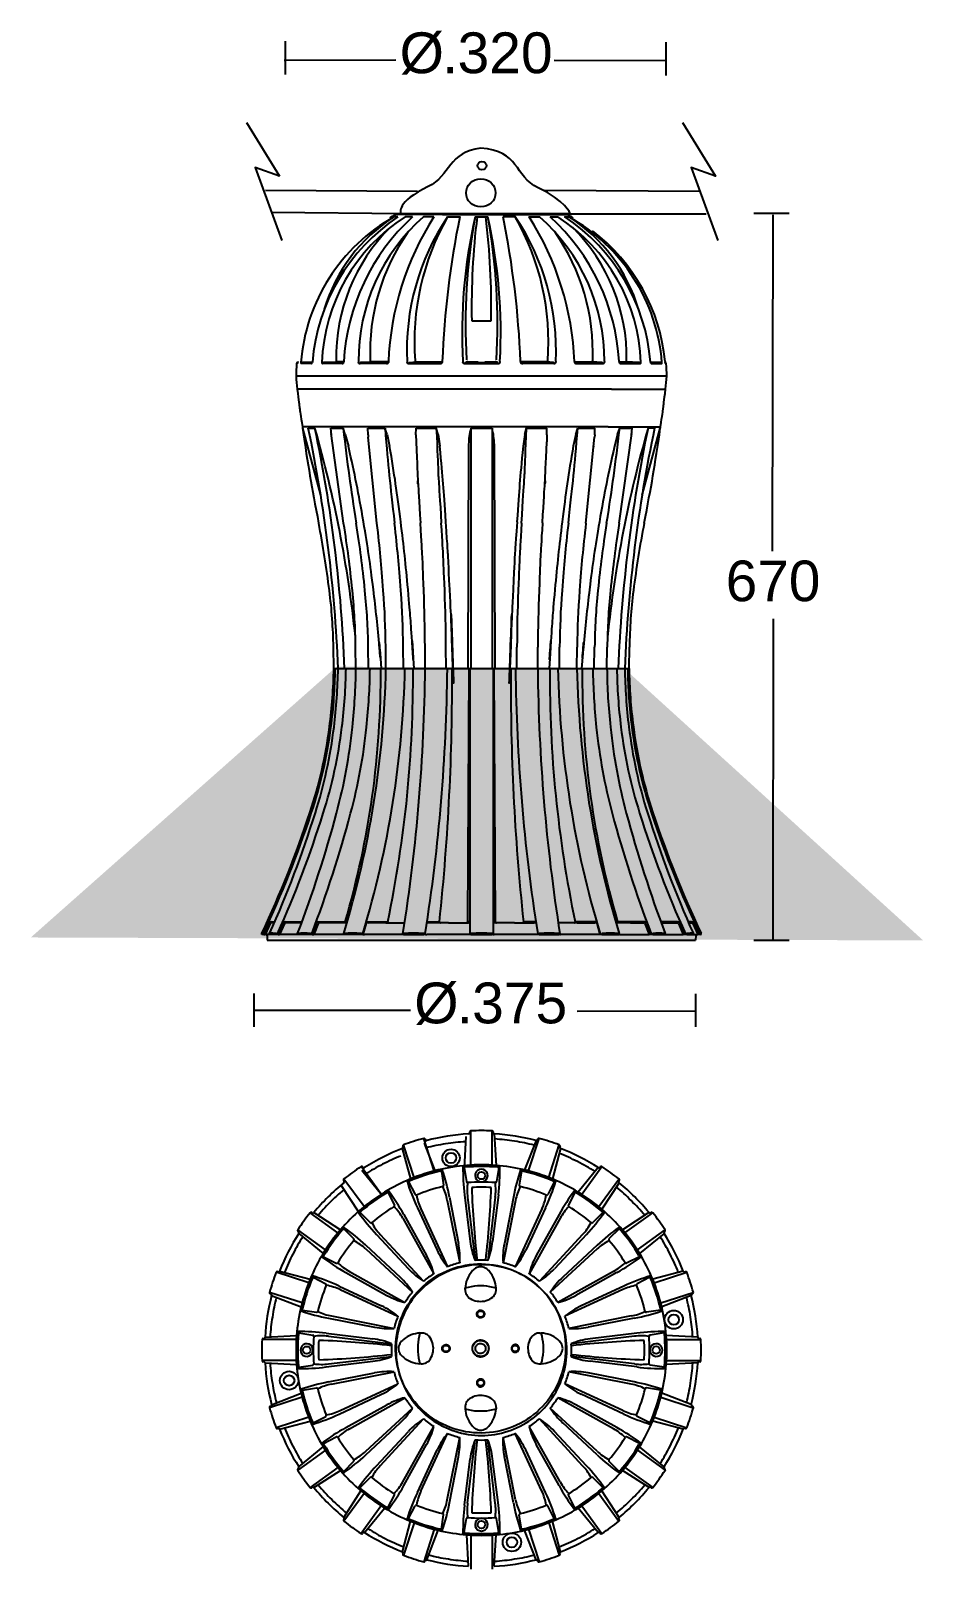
# Model space of a CAD drawing. Extents: x 0 to 165, y 0 to 284.
import ezdxf

# ---------------------------------------------------------------- set-up
doc = ezdxf.new("R2010")
doc.units = 0
doc.layers.add('LIVELLO_1', color=160, linetype='Continuous')
doc.styles.add('STD', font='txt')

# ---------------------------------------------------------------- blocks, each defined once
blk = doc.blocks.new('AI9-BLK5')
at = {"layer": 'LIVELLO_1'}
h = blk.add_hatch(color=2, dxfattribs=at)
h.dxf.hatch_style = 2
h.paths.add_polyline_path([(-25.96, 25.28), (27.02, 25.11), (82.39, -25.28), (-82.39, -24.73)])
blk = doc.blocks.new('AI9-BLK4')
at = {"layer": 'LIVELLO_1', "color": 7}
blk.add_blockref('AI9-BLK5', (0, 0), dxfattribs=at)
blk = doc.blocks.new('AI9-BLK3')
at = {"layer": 'LIVELLO_1', "color": 7}
for p, q in [((-41.60926, 10.892789), (-35.526083, 0.941803)), ((-38.119895, -1.636679), (-10.020146, -1.793431)), ((13.347936, -1.636679), (42.175806, -1.793431)), ((-37.021254, -5.691384), (-12.320609, -5.956484)), ((12.173159, -6.020735), (43.255155, -6.020735))]:
    blk.add_line(p, q, dxfattribs=at)
for points in [[(38.885051, 10.892789), (44.968056, 0.941803), (40.458426, 2.588731), (45.382846, -10.938953)], [(-35.526083, 0.941803), (-40.033646, 2.588731), (-35.110432, -10.938953)]]:
    blk.add_lwpolyline(points, dxfattribs=at)
blk = doc.blocks.new('AI9-BLK2')
at = {"layer": 'LIVELLO_1', "color": 7}
for p, q in [((-35.45, 139.73), (-35.45, 133.58)), ((34.84, 139.56), (34.84, 133.41)), ((-35.62, 136.26), (-14.98, 136.3)), ((14.27, 136.25), (34.78, 136.16)), ((51.1, 108), (57.64, 108)), ((-14.59, 107.3), (-15.32, 107.3)), ((-14.76, 107.75), (-14.96, 107.75)), ((-11.91, 107.3), (-13.29, 107.3)), ((-6.34, 107.75), (-1.65, 107.75)), ((-5.43, 107.3), (-3.18, 107.3)), ((-1.65, 107.75), (3.29, 107.75)), ((-0.36, 107.3), (2, 107.3)), ((3.29, 107.75), (7.98, 107.75)), ((7.07, 107.3), (4.82, 107.3)), ((7.98, 107.75), (11.98, 107.75)), ((11.98, 107.75), (14.88, 107.75)), ((13.54, 107.3), (14.93, 107.3)), ((14.88, 107.75), (16.4, 107.75)), ((16.4, 107.75), (16.6, 107.75)), ((17.41, 107.3), (17.45, 107.3)), ((17.44, 107.29), (17.46, 107.29)), ((54.62, 107.69), (54.53, 45.52)), ((-0.98, 88.07), (2.62, 88.07)), ((-33.17, 80.19), (-33.31, 80.19)), ((-33.14, 80.27), (-33.13, 80.31)), ((-33.11, 80.46), (-33.12, 80.37)), ((-33.1, 80.55), (-33.11, 80.46)), ((-33.1, 80.55), (-33.11, 80.46)), ((-30.58, 80.19), (-32.44, 80.19)), ((-30.4, 80.38), (-32.24, 80.38)), ((-32.24, 80.38), (-32.21, 80.38)), ((-32.21, 80.38), (-30.39, 80.48)), ((-30.39, 80.55), (-30.4, 80.46)), ((-30.4, 80.46), (-30.4, 80.37)), ((-24.92, 80.19), (-28.44, 80.19)), ((-24.63, 80.38), (-28.27, 80.38)), ((-28.27, 80.38), (-28.24, 80.38)), ((-28.24, 80.38), (-25.89, 80.52)), ((-24.62, 80.52), (-25.89, 80.52)), ((-24.62, 80.46), (-24.63, 80.37)), ((-24.61, 80.55), (-24.62, 80.46)), ((-21.88, 80.55), (-21.89, 80.46)), ((-21.89, 80.37), (-21.89, 80.46)), ((-16.74, 80.19), (-21.59, 80.19)), ((-16.37, 80.38), (-21.45, 80.38)), ((-21.45, 80.38), (-21.43, 80.38)), ((-21.43, 80.38), (-19.56, 80.52)), ((-16.36, 80.52), (-19.56, 80.52)), ((-16.36, 80.46), (-16.37, 80.37)), ((-16.36, 80.55), (-16.36, 80.46)), ((-12.91, 80.55), (-12.91, 80.46)), ((-12.91, 80.37), (-12.91, 80.46)), ((-12.46, 80.38), (-6.42, 80.38)), ((-12.46, 80.38), (-12.44, 80.38)), ((-12.44, 80.38), (-11.24, 80.52)), ((-11.24, 80.52), (-6.42, 80.52)), ((-6.79, 80.38), (-6.79, 80.38)), ((-6.42, 80.55), (-6.42, 80.46)), ((-6.42, 80.46), (-6.42, 80.37)), ((-2.6, 80.55), (-2.59, 80.46)), ((-2.59, 80.37), (-2.59, 80.46)), ((-2.16, 80.38), (-2.15, 80.38)), ((-2.15, 80.38), (-1.74, 80.52)), ((-1.74, 80.52), (0.22, 80.52)), ((1.42, 80.52), (3.38, 80.52)), ((4.24, 80.55), (4.23, 80.46)), ((4.23, 80.46), (4.23, 80.37)), ((8.05, 80.55), (8.06, 80.46)), ((12.88, 80.52), (8.06, 80.52)), ((8.06, 80.46), (8.06, 80.37)), ((14.09, 80.38), (8.06, 80.38)), ((8.43, 80.38), (8.43, 80.38)), ((14.17, 80.19), (8.48, 80.19)), ((14.08, 80.38), (12.88, 80.52)), ((14.09, 80.38), (14.08, 80.38)), ((14.55, 80.55), (14.55, 80.46)), ((14.55, 80.37), (14.55, 80.46)), ((18, 80.55), (18, 80.46)), ((18, 80.52), (21.2, 80.52)), ((18, 80.46), (18.01, 80.37)), ((18.01, 80.38), (23.09, 80.38)), ((18.38, 80.19), (23.22, 80.19)), ((23.07, 80.38), (21.2, 80.52)), ((23.09, 80.38), (23.07, 80.38)), ((23.52, 80.55), (23.53, 80.46)), ((23.53, 80.37), (23.53, 80.46)), ((26.25, 80.55), (26.26, 80.46)), ((26.26, 80.52), (27.53, 80.52)), ((26.26, 80.46), (26.27, 80.37)), ((26.27, 80.38), (29.91, 80.38)), ((26.56, 80.19), (30.08, 80.19)), ((29.88, 80.38), (27.53, 80.52)), ((29.91, 80.38), (29.88, 80.38)), ((32.03, 80.55), (32.03, 80.46)), ((33.85, 80.38), (32.03, 80.48)), ((32.03, 80.46), (32.04, 80.37)), ((32.04, 80.38), (33.88, 80.38)), ((32.22, 80.19), (34.07, 80.19)), ((33.88, 80.38), (33.85, 80.38)), ((34.74, 80.55), (34.75, 80.46)), ((34.74, 80.55), (34.75, 80.46)), ((34.76, 80.37), (34.75, 80.46)), ((34.77, 80.31), (34.78, 80.27)), ((-33.42, 77.91), (35.06, 77.91)), ((-33.42, 77.91), (35.06, 77.91)), ((-32.76, 75.45), (-33.18, 75.45)), ((-29.48, 75.45), (-32.76, 75.45)), ((-23.22, 75.45), (-29.48, 75.45)), ((-14.62, 75.45), (-23.22, 75.45)), ((-4.5, 75.45), (-14.62, 75.45)), ((6.14, 75.45), (-4.5, 75.45)), ((16.26, 75.45), (6.14, 75.45)), ((24.86, 75.45), (16.26, 75.45)), ((24.86, 75.45), (31.12, 75.45)), ((31.12, 75.45), (34.4, 75.45)), ((34.4, 75.45), (34.82, 75.45)), ((-31.84, 68.5), (-32.25, 68.5)), ((-32.16, 68.28), (-32.16, 68.28)), ((-28.85, 55.9), (-32.16, 68.28)), ((-28.64, 68.5), (-31.84, 68.5)), ((-31.15, 68.28), (-29.94, 68.28)), ((-31.14, 68.28), (-31.14, 68.28)), ((-29.93, 68.28), (-29.93, 68.29)), ((-22.56, 68.5), (-28.64, 68.5)), ((-27.01, 68.28), (-24.71, 68.28)), ((-26.89, 67.03), (-27.01, 68.28)), ((-24.32, 67.07), (-24.71, 68.28)), ((-14.19, 68.5), (-22.56, 68.5)), ((-20.14, 68.28), (-16.99, 68.28)), ((-20.11, 67.03), (-20.14, 68.28)), ((-16.6, 67.07), (-16.99, 68.28)), ((-4.35, 68.5), (-14.19, 68.5)), ((-11.28, 67.03), (-11.23, 68.28)), ((-11.23, 68.28), (-7.51, 68.28)), ((-7.17, 67.07), (-7.51, 68.28)), ((5.99, 68.5), (-4.35, 68.5)), ((-1.13, 68.28), (-1.14, 23.88)), ((-1.13, 68.28), (2.77, 68.28)), ((2.77, 68.28), (2.77, 23.88)), ((15.83, 68.5), (5.99, 68.5)), ((9.15, 68.28), (12.87, 68.28)), ((12.92, 67.03), (12.87, 68.28)), ((24.2, 68.5), (15.83, 68.5)), ((18.24, 67.07), (18.62, 68.28)), ((18.62, 68.28), (21.78, 68.28)), ((18.62, 68.28), (21.78, 68.28)), ((21.75, 67.03), (21.78, 68.28)), ((24.2, 68.5), (30.28, 68.5)), ((26.35, 68.28), (28.65, 68.28)), ((28.53, 67.03), (28.65, 68.28)), ((30.28, 68.5), (33.48, 68.5)), ((30.49, 55.9), (33.8, 68.28)), ((31.57, 68.29), (31.57, 68.28)), ((32.79, 68.28), (31.58, 68.28)), ((32.78, 68.28), (32.78, 68.28)), ((33.48, 68.5), (33.89, 68.5)), ((33.8, 68.28), (33.8, 68.28)), ((-24.32, 67.07), (-23.75, 64.94)), ((-20.11, 67.03), (-20.08, 66.61)), ((-18.47, 50.74), (-20.08, 66.61)), ((-16.6, 67.07), (-16.13, 64.94)), ((-11.28, 67.03), (-11.25, 65.72)), ((-7.17, 67.07), (-6.86, 64.94)), ((8.81, 67.07), (8.5, 64.94)), ((12.92, 67.03), (12.89, 65.72)), ((18.24, 67.07), (17.77, 64.94)), ((20.11, 50.74), (21.72, 66.61)), ((21.75, 67.03), (21.72, 66.61)), ((25.96, 67.07), (25.39, 64.94)), ((26.27, 50.73), (28.56, 67.28)), ((-19.92, 64.79), (-19.94, 64.94)), ((-1.54, 65.34), (-1.67, 23.88)), ((3.18, 65.34), (3.31, 23.88)), ((21.55, 64.79), (21.58, 64.94)), ((54.71, 33.02), (54.61, -26.34)), ((-26.43, 23.88), (-26.51, 27.8)), ((-20.02, 23.88), (-20.08, 27.8)), ((-17.91, 26.61), (-17.69, 23.88)), ((-13.58, 23.88), (-13.62, 27.8)), ((-11.84, 26.61), (-11.67, 23.88)), ((-9.57, 23.88), (-9.59, 27.8)), ((-5.72, 23.88), (-5.74, 27.8)), ((-4.53, 26.61), (-4.44, 23.88)), ((6.17, 26.61), (6.08, 23.88)), ((7.36, 23.88), (7.38, 27.8)), ((11.21, 23.88), (11.23, 27.8)), ((13.48, 26.61), (13.31, 23.88)), ((15.22, 23.88), (15.26, 27.8)), ((18.46, 23.88), (18.5, 27.8)), ((19.55, 26.61), (19.32, 23.88)), ((21.66, 23.88), (21.72, 27.8)), ((23.99, 23.88), (24.05, 27.8)), ((28.07, 23.88), (28.14, 27.8)), ((-26.44, 23.88), (28.08, 23.88)), ((-26.43, 23.88), (28.07, 23.88)), ((-1.5, 23.88), (-1.74, -22.92)), ((-1.33, 23.88), (-1.33, -25.15)), ((2.97, 23.88), (2.97, -25.15)), ((3.13, 23.88), (3.38, -22.92)), ((-39.73, -25.03), (-39.68, -25.11)), ((-39.73, -25.27), (-39.73, -25.03)), ((-39.69, -25.27), (-39.73, -25.27)), ((-39.49, -25.27), (-39.69, -25.27)), ((-39.48, -25.15), (-39.49, -25.27)), ((-39.36, -25.27), (-39.49, -25.27)), ((-38.38, -23.17), (-39.36, -25.27)), ((-39.36, -25.27), (-39.14, -25.27)), ((-38.2, -23.25), (-39.14, -25.27)), ((-38.32, -25.27), (-39.14, -25.27)), ((-38.76, -25.47), (-38.72, -26.34)), ((-38.31, -25.27), (-38.32, -25.27)), ((-38.3, -25.11), (-38.31, -25.27)), ((-37.1, -25.27), (-38.31, -25.27)), ((-37.6, -23.14), (-38, -23.14)), ((-37.99, -22.92), (-37.35, -22.92)), ((-37.44, -23.14), (-37.6, -23.14)), ((-36.84, -25.15), (-37.1, -25.11)), ((-36.85, -25.27), (-37.1, -25.27)), ((-36.84, -25.15), (-36.85, -25.27)), ((-36.72, -25.27), (-36.85, -25.27)), ((-35.79, -23.17), (-36.72, -25.27)), ((-36.72, -25.27), (-36.45, -25.27)), ((-35.56, -23.25), (-36.45, -25.27)), ((-33.13, -25.27), (-36.45, -25.27)), ((-35.41, -22.92), (-32.31, -22.92)), ((-33.84, -23.14), (-35.36, -23.14)), ((-32.38, -23.14), (-33.84, -23.14)), ((-33.13, -25.12), (-33.1, -25.11)), ((-33.13, -25.12), (-33.13, -25.27)), ((-33.1, -25.27), (-33.13, -25.27)), ((-33.1, -25.11), (-33.09, -25.11)), ((-30.8, -25.27), (-33.1, -25.27)), ((-30.52, -25.27), (-30.8, -25.27)), ((-30.52, -25.15), (-30.52, -25.27)), ((-30.41, -25.27), (-30.52, -25.27)), ((-29.62, -23.17), (-30.41, -25.27)), ((-30.41, -25.27), (-30.12, -25.27)), ((-29.35, -23.25), (-30.12, -25.27)), ((-24.65, -25.27), (-30.12, -25.27)), ((-29.3, -22.92), (-24.34, -22.92)), ((-26.68, -23.14), (-29.18, -23.14)), ((-24.1, -23.14), (-26.68, -23.14)), ((-24.64, -25.13), (-24.65, -25.27)), ((-24.57, -25.27), (-24.65, -25.27)), ((-24.57, -25.11), (-24.56, -25.11)), ((-24.57, -25.11), (-24.56, -25.11)), ((-21.41, -25.27), (-24.57, -25.27)), ((-21.4, -25.11), (-21.41, -25.11)), ((-21.13, -25.27), (-21.41, -25.27)), ((-21.13, -25.15), (-21.13, -25.27)), ((-21.05, -25.27), (-21.13, -25.27)), ((-20.47, -23.17), (-21.05, -25.27)), ((-21.05, -25.27), (-20.75, -25.27)), ((-13.78, -25.27), (-20.75, -25.27)), ((-20.23, -22.92), (-16.48, -22.92)), ((-16.84, -23.14), (-20.06, -23.14)), ((-16.84, -23.14), (-13.36, -23.14)), ((-13.69, -25.27), (-13.78, -25.27)), ((-13.69, -25.14), (-13.69, -25.27)), ((-13.55, -25.27), (-13.69, -25.27)), ((-13.56, -25.11), (-13.55, -25.11)), ((-13.55, -25.11), (-13.55, -25.11)), ((-13.55, -25.27), (-9.84, -25.27)), ((-9.84, -25.11), (-9.84, -25.11)), ((-9.59, -25.27), (-9.84, -25.27)), ((-9.59, -25.15), (-9.59, -25.27)), ((-9.54, -25.27), (-9.59, -25.27)), ((-9.54, -25.27), (-9.28, -25.27)), ((-1.55, -25.27), (-9.28, -25.27)), ((-9.1, -22.92), (-6.93, -22.92)), ((-5.27, -23.14), (-8.9, -23.14)), ((-5.27, -23.14), (-1.58, -23.14)), ((-1.36, -22.92), (-1.74, -22.92)), ((-1.34, -25.27), (-1.55, -25.27)), ((-1.33, -25.15), (-1.34, -25.27)), ((-1.34, -25.27), (-1.34, -25.27)), ((-1.13, -25.27), (-1.34, -25.27)), ((-1.14, -25.11), (-1.13, -25.11)), ((-1.14, -25.11), (-1.13, -25.11)), ((-1.13, -25.27), (2.77, -25.27)), ((2.77, -25.11), (2.77, -25.11)), ((2.98, -25.27), (2.77, -25.27)), ((2.97, -25.15), (2.98, -25.27)), ((2.98, -25.27), (2.98, -25.27)), ((2.98, -25.27), (3.19, -25.27)), ((3, -22.92), (3.38, -22.92)), ((10.92, -25.27), (3.19, -25.27)), ((6.9, -23.14), (3.22, -23.14)), ((6.9, -23.14), (10.54, -23.14)), ((10.74, -22.92), (8.57, -22.92)), ((11.18, -25.27), (10.92, -25.27)), ((11.23, -25.27), (11.18, -25.27)), ((11.23, -25.15), (11.23, -25.27)), ((11.48, -25.27), (11.23, -25.27)), ((11.47, -25.11), (11.48, -25.11)), ((11.48, -25.11), (11.48, -25.11)), ((11.48, -25.27), (15.19, -25.27)), ((15.04, -23.12), (15.1, -23.14)), ((18.48, -23.14), (15.1, -23.14)), ((15.19, -25.11), (15.19, -25.11)), ((15.33, -25.27), (15.19, -25.27)), ((15.33, -25.27), (15.33, -25.14)), ((15.33, -25.27), (15.42, -25.27)), ((22.39, -25.27), (15.42, -25.27)), ((21.87, -22.92), (18.12, -22.92)), ((18.48, -23.14), (21.7, -23.14)), ((22.11, -23.17), (22.68, -25.27)), ((22.68, -25.27), (22.39, -25.27)), ((22.77, -25.27), (22.68, -25.27)), ((22.77, -25.15), (22.77, -25.27)), ((23.05, -25.27), (22.77, -25.27)), ((23.04, -25.11), (23.05, -25.11)), ((23.04, -25.11), (23.05, -25.11)), ((23.05, -25.27), (26.21, -25.27)), ((28.32, -23.14), (25.74, -23.14)), ((30.93, -22.92), (25.97, -22.92)), ((26.21, -25.11), (26.2, -25.11)), ((26.29, -25.27), (26.21, -25.27)), ((26.29, -25.27), (26.28, -25.13)), ((26.29, -25.27), (31.76, -25.27)), ((28.32, -23.14), (30.82, -23.14)), ((30.99, -23.25), (31.76, -25.27)), ((31.26, -23.17), (32.05, -25.27)), ((32.05, -25.27), (31.76, -25.27)), ((32.16, -25.27), (32.05, -25.27)), ((32.44, -25.27), (32.16, -25.27)), ((32.43, -25.11), (32.44, -25.11)), ((32.44, -25.27), (34.74, -25.27)), ((37.05, -22.92), (33.94, -22.92)), ((34.02, -23.14), (35.48, -23.14)), ((34.77, -25.12), (34.74, -25.11)), ((34.77, -25.27), (34.74, -25.27)), ((34.77, -25.27), (34.77, -25.12)), ((34.77, -25.27), (38.09, -25.27)), ((35.48, -23.14), (37, -23.14)), ((37.2, -23.25), (38.09, -25.27)), ((37.43, -23.17), (38.36, -25.27)), ((38.36, -25.27), (38.09, -25.27)), ((38.49, -25.27), (38.36, -25.27)), ((38.48, -25.15), (38.49, -25.27)), ((38.74, -25.27), (38.49, -25.27)), ((38.74, -25.27), (39.95, -25.27)), ((39.63, -22.92), (38.99, -22.92)), ((39.08, -23.14), (39.24, -23.14)), ((39.24, -23.14), (39.64, -23.14)), ((39.84, -23.25), (40.78, -25.27)), ((39.95, -25.27), (39.95, -25.11)), ((39.95, -25.27), (40.78, -25.27)), ((39.95, -25.27), (39.95, -25.27)), ((40.02, -23.17), (41, -25.27)), ((40.4, -25.47), (40.36, -26.34)), ((41, -25.27), (40.78, -25.27)), ((41.13, -25.27), (41, -25.27)), ((41.12, -25.15), (41.13, -25.27)), ((41.33, -25.27), (41.13, -25.27)), ((41.32, -25.11), (41.37, -25.03)), ((41.33, -25.27), (41.37, -25.27)), ((41.37, -25.27), (41.37, -25.03)), ((-38.72, -26.34), (40.36, -26.34)), ((57.64, -26.38), (51.1, -26.38)), ((-41.22, -36.18), (-41.22, -42.32)), ((40.35, -36.2), (40.35, -42.34)), ((-41.36, -39.25), (-12.29, -39.22)), ((18.47, -39.44), (40.29, -39.35)), ((-1.34, -61.88), (-1.34, -61.75)), ((-1.33, -61.75), (-1.34, -61.75)), ((-1.14, -61.56), (-1.13, -61.56)), ((-1.14, -67.88), (-1.14, -61.56)), ((2.77, -61.56), (2.77, -61.55)), ((2.78, -61.56), (2.77, -61.56)), ((2.77, -67.88), (2.77, -61.56)), ((2.98, -61.75), (2.98, -61.88)), ((3.19, -62.1), (3.52, -67.93)), ((-13.79, -64.79), (-12.29, -70.43)), ((-13.66, -64.51), (-13.69, -64.39)), ((-13.68, -64.39), (-13.69, -64.39)), ((-13.55, -64.14), (-13.55, -64.14)), ((-11.6, -70.15), (-13.55, -64.14)), ((-9.84, -62.94), (-9.84, -62.93)), ((-9.83, -62.94), (-9.84, -62.94)), ((-7.89, -68.94), (-9.84, -62.94)), ((-9.77, -63.81), (-7.66, -69.26)), ((-9.59, -63.06), (-9.54, -63.17)), ((-2.05, -62.59), (-2.37, -68.41)), ((10.91, -63.32), (8.8, -68.76)), ((9.52, -68.94), (11.48, -62.94)), ((11.18, -63.17), (11.23, -63.06)), ((11.23, -63.06), (11.23, -63.06)), ((11.48, -62.94), (11.48, -62.94)), ((13.24, -70.15), (15.19, -64.14)), ((15.42, -64.78), (13.93, -70.43)), ((15.19, -64.14), (15.19, -64.13)), ((15.2, -64.14), (15.19, -64.14)), ((15.33, -64.39), (15.29, -64.51)), ((-21.4, -68.13), (-21.41, -68.15)), ((-21.41, -68.15), (-21.41, -68.13)), ((-17.69, -73.25), (-21.4, -68.14)), ((-21.13, -68.18), (-21.05, -68.28)), ((4.11, -68.09), (4.23, -68.12)), ((4.24, -68.13), (4.23, -68.12)), ((4.23, -68.12), (4.23, -68.12)), ((19.33, -73.25), (23.04, -68.14)), ((22.68, -68.28), (22.77, -68.18)), ((22.77, -68.18), (22.77, -68.18)), ((23.04, -68.14), (23.05, -68.15)), ((-24.55, -70.82), (-24.62, -70.71)), ((-24.61, -70.71), (-24.62, -70.71)), ((-24.57, -70.44), (-24.56, -70.43)), ((-20.85, -75.54), (-24.57, -70.44)), ((-21.24, -68.83), (-17.55, -73.35)), ((-12.64, -70.94), (-12.63, -70.95)), ((-12.63, -70.95), (-11.43, -73.3)), ((-6.58, -68.97), (-6.58, -68.99)), ((-6.58, -68.99), (-6.16, -71.59)), ((-6.55, -68.74), (-6.42, -68.72)), ((-6.42, -68.72), (-6.42, -68.73)), ((-6.42, -68.74), (-6.42, -68.73)), ((-2.37, -68.3), (-2.37, -68.32)), ((-2.37, -68.32), (-1.95, -70.92)), ((4.01, -68.32), (3.59, -70.92)), ((4.01, -68.3), (4.01, -68.32)), ((8.22, -68.99), (7.8, -71.59)), ((8.22, -68.97), (8.22, -68.99)), ((14.27, -70.95), (13.07, -73.3)), ((14.28, -70.94), (14.27, -70.95)), ((14.44, -70.77), (14.55, -70.83)), ((14.55, -70.83), (14.55, -70.84)), ((14.55, -70.85), (14.55, -70.84)), ((22.39, -68.33), (18.7, -72.85)), ((22.49, -75.54), (26.21, -70.44)), ((26.21, -70.44), (26.2, -70.43)), ((26.2, -70.43), (26.21, -70.43)), ((-25.08, -71.61), (-21.91, -76.51)), ((-16.48, -72.65), (-16.37, -72.59)), ((-16.44, -72.87), (-16.44, -72.89)), ((-16.44, -72.89), (-15.24, -75.24)), ((-16.37, -72.59), (-16.36, -72.6)), ((-16.36, -72.6), (-16.36, -72.6)), ((-11.16, -73.4), (-11.17, -73.49)), ((-6.33, -71.83), (-6.27, -71.89)), ((-5.07, -73.82), (-3.41, -82.32)), ((-2.3, -73.38), (-1.25, -81.98)), ((-1.72, -71.1), (-1.76, -71.18)), ((-1.74, -73.79), (-0.36, -85.46)), ((3.38, -73.79), (2, -85.46)), ((3.94, -73.38), (2.89, -81.98)), ((3.36, -71.1), (3.4, -71.18)), ((6.71, -73.82), (5.05, -82.32)), ((7.97, -71.83), (7.91, -71.89)), ((12.8, -73.4), (12.81, -73.49)), ((18.08, -72.89), (16.88, -75.24)), ((18.08, -72.87), (18.08, -72.89)), ((26.22, -71.12), (23.06, -76.02)), ((-30.79, -76.66), (-30.8, -76.67)), ((-30.8, -76.67), (-30.8, -76.66)), ((-25.68, -80.38), (-30.8, -76.66)), ((-30.52, -76.61), (-30.41, -76.69)), ((-30.12, -76.65), (-25.21, -79.8)), ((-21.6, -76.61), (-21.59, -76.63)), ((-21.59, -76.63), (-19.72, -78.49)), ((-15.31, -75.52), (-15.24, -75.56)), ((-11.01, -75.75), (-7.35, -83.6)), ((-10.35, -75.96), (-5.43, -86.63)), ((-5.48, -74.38), (-3.18, -85.9)), ((7.12, -74.38), (4.82, -85.9)), ((11.99, -75.96), (7.07, -86.63)), ((12.65, -75.75), (8.99, -83.6)), ((16.95, -75.52), (16.88, -75.56)), ((23.23, -76.63), (21.36, -78.49)), ((23.24, -76.61), (23.23, -76.63)), ((23.44, -76.51), (23.53, -76.6)), ((23.52, -76.61), (23.53, -76.61)), ((23.53, -76.6), (23.53, -76.61)), ((31.75, -76.65), (26.85, -79.8)), ((27.32, -80.38), (32.44, -76.66)), ((32.05, -76.69), (32.16, -76.61)), ((32.16, -76.62), (32.16, -76.61)), ((32.44, -76.66), (32.44, -76.67)), ((-24.72, -79.43), (-24.63, -79.34)), ((-24.63, -79.34), (-24.62, -79.34)), ((-24.61, -79.35), (-24.62, -79.34)), ((-19.43, -78.5), (-19.41, -78.59)), ((-13.72, -77.68), (-7.97, -87.93)), ((-13.51, -77.02), (-9.3, -84.59)), ((15.36, -77.68), (9.61, -87.93)), ((15.15, -77.02), (10.94, -84.59)), ((21.07, -78.5), (21.05, -78.59)), ((-33.1, -79.83), (-33.09, -79.82)), ((-27.98, -83.54), (-33.1, -79.83)), ((-32.96, -80.19), (-33.06, -80.1)), ((-33.05, -80.1), (-33.06, -80.1)), ((-32.9, -80.48), (-28.38, -84.17)), ((-24.61, -79.63), (-24.6, -79.64)), ((-24.6, -79.64), (-22.74, -81.51)), ((-22.72, -81.8), (-22.64, -81.82)), ((-18.56, -80.68), (-12.65, -87.03)), ((-17.87, -80.69), (-9.89, -89.32)), ((19.5, -80.69), (11.53, -89.32)), ((20.2, -80.68), (14.29, -87.03)), ((24.36, -81.8), (24.28, -81.82)), ((26.24, -79.64), (24.37, -81.51)), ((26.25, -79.63), (26.24, -79.64)), ((29.62, -83.54), (34.74, -79.83)), ((34.54, -80.48), (30.02, -84.17)), ((34.7, -80.1), (34.6, -80.19)), ((34.74, -79.83), (34.73, -79.82)), ((34.73, -79.82), (34.74, -79.82)), ((-28.36, -84.78), (-28.35, -84.79)), ((-28.35, -84.79), (-25.99, -85.99)), ((-20.54, -82.67), (-14.2, -88.57)), ((-20.54, -83.36), (-11.91, -91.34)), ((22.18, -83.36), (13.54, -91.34)), ((22.18, -82.67), (15.84, -88.57)), ((29.99, -84.79), (27.63, -85.99)), ((30, -84.78), (29.99, -84.79)), ((30.23, -84.74), (30.28, -84.86)), ((30.27, -84.87), (30.28, -84.87)), ((30.28, -84.86), (30.28, -84.87)), ((-37.09, -87.66), (-37.1, -87.67)), ((-37.1, -87.67), (-37.1, -87.67)), ((-31.08, -89.62), (-37.1, -87.67)), ((-36.45, -87.45), (-30.81, -88.94)), ((-25.71, -85.91), (-25.67, -85.99)), ((-24.21, -87.72), (-16.64, -91.93)), ((-23.55, -87.51), (-13.3, -93.25)), ((-7.97, -87.93), (-7.98, -87.92)), ((-5.43, -86.63), (-5.44, -86.62)), ((-3.18, -85.9), (-3.19, -85.89)), ((-0.36, -85.46), (-0.36, -85.44)), ((2, -85.46), (2, -85.44)), ((4.82, -85.9), (4.82, -85.89)), ((7.07, -86.63), (7.08, -86.62)), ((9.61, -87.93), (9.62, -87.92)), ((25.19, -87.51), (14.93, -93.25)), ((25.85, -87.72), (18.27, -91.93)), ((27.35, -85.91), (27.31, -85.99)), ((38.09, -87.44), (32.45, -88.94)), ((32.72, -89.62), (38.73, -87.67)), ((38.36, -87.57), (38.49, -87.54)), ((38.48, -87.54), (38.49, -87.54)), ((38.73, -87.67), (38.74, -87.67)), ((-30.47, -88.43), (-30.4, -88.31)), ((-30.4, -88.31), (-30.4, -88.32)), ((-30.39, -88.32), (-30.4, -88.32)), ((-30.3, -88.58), (-30.28, -88.59)), ((-30.28, -88.59), (-27.93, -89.79)), ((-27.83, -90.06), (-27.75, -90.05)), ((-25.48, -90.21), (-17.62, -93.87)), ((-25.27, -90.87), (-14.59, -95.79)), ((-9.89, -89.32), (-9.89, -89.31)), ((-2.2, -90.6), (-2.2, -90.6)), ((-2.2, -90.83), (-2.2, -90.6)), ((3.53, -90.6), (3.54, -90.6)), ((3.53, -90.83), (3.54, -90.6)), ((11.53, -89.32), (11.53, -89.31)), ((26.91, -90.87), (16.23, -95.79)), ((27.12, -90.21), (19.26, -93.87)), ((29.47, -90.06), (29.39, -90.05)), ((31.92, -88.59), (29.57, -89.79)), ((31.94, -88.58), (31.92, -88.59)), ((-38.3, -91.39), (-38.3, -91.38)), ((-32.29, -93.34), (-38.3, -91.39)), ((-38.06, -91.69), (-38.18, -91.64)), ((-38.18, -91.64), (-38.18, -91.64)), ((-37.92, -91.95), (-32.47, -94.06)), ((-13.3, -93.25), (-13.31, -93.24)), ((-11.91, -91.34), (-11.92, -91.33)), ((13.54, -91.34), (13.56, -91.33)), ((14.93, -93.25), (14.95, -93.24)), ((33.93, -93.34), (39.94, -91.39)), ((39.55, -91.94), (34.11, -94.06)), ((39.82, -91.64), (39.7, -91.69)), ((39.94, -91.39), (39.94, -91.38)), ((39.94, -91.38), (39.95, -91.38)), ((-32.27, -94.64), (-32.25, -94.65)), ((-32.25, -94.65), (-29.64, -95.06)), ((-29.4, -94.89), (-29.34, -94.95)), ((-27.42, -96.15), (-18.91, -97.81)), ((-26.85, -95.74), (-15.32, -98.04)), ((-14.59, -95.79), (-14.6, -95.78)), ((16.23, -95.79), (16.24, -95.78)), ((28.49, -95.74), (16.96, -98.04)), ((29.05, -96.15), (20.55, -97.81)), ((31.04, -94.89), (30.98, -94.95)), ((33.89, -94.65), (31.28, -95.06)), ((33.91, -94.64), (33.89, -94.65)), ((34.14, -94.67), (34.15, -94.8)), ((34.14, -94.81), (34.14, -94.8)), ((34.15, -94.8), (34.14, -94.8)), ((-39.14, -99.67), (-33.31, -99.34)), ((-33.14, -98.75), (-33.12, -98.63)), ((-33.12, -98.63), (-33.11, -98.63)), ((-33.1, -98.62), (-33.11, -98.63)), ((-32.94, -98.85), (-32.92, -98.85)), ((-32.92, -98.85), (-30.31, -99.27)), ((-30.13, -99.5), (-30.06, -99.46)), ((-27.85, -98.91), (-19.25, -99.96)), ((-15.32, -98.04), (-15.34, -98.04)), ((-10.53, -98.89), (-10.53, -98.88)), ((-10.29, -98.89), (-10.53, -98.88)), ((11.62, -98.89), (11.86, -98.88)), ((11.86, -98.88), (11.86, -98.89)), ((16.96, -98.04), (16.97, -98.04)), ((29.49, -98.91), (20.89, -99.96)), ((31.77, -99.5), (31.7, -99.46)), ((34.56, -98.85), (31.95, -99.27)), ((34.57, -98.85), (34.56, -98.85)), ((40.78, -99.67), (34.95, -99.34)), ((-39.68, -100.09), (-39.69, -100.09)), ((-39.68, -100.08), (-39.68, -100.09)), ((-33.36, -100.09), (-39.68, -100.09)), ((-39.49, -99.88), (-39.36, -99.88)), ((-27.44, -99.48), (-15.77, -100.86)), ((-15.77, -100.86), (-15.78, -100.86)), ((29.08, -99.48), (17.41, -100.86)), ((17.41, -100.86), (17.42, -100.86)), ((35, -100.09), (41.32, -100.09)), ((41, -99.88), (41.13, -99.88)), ((41.12, -99.89), (41.13, -99.88)), ((41.32, -100.09), (41.32, -100.09)), ((-39.68, -103.99), (-39.68, -103.99)), ((-33.36, -103.99), (-39.68, -103.99)), ((-39.48, -104.19), (-39.49, -104.2)), ((-39.36, -104.2), (-39.49, -104.2)), ((-39.14, -104.41), (-33.31, -104.73)), ((-32.92, -105.22), (-30.31, -104.81)), ((-30.13, -104.58), (-30.06, -104.62)), ((-27.85, -105.16), (-19.25, -104.11)), ((-27.44, -104.6), (-15.77, -103.22)), ((-15.77, -103.22), (-15.78, -103.22)), ((-10.53, -104.59), (-10.53, -104.59)), ((-10.29, -104.59), (-10.53, -104.59)), ((11.62, -104.59), (11.86, -104.59)), ((11.86, -104.59), (11.86, -104.59)), ((29.08, -104.6), (17.41, -103.22)), ((17.41, -103.22), (17.42, -103.22)), ((29.49, -105.16), (20.89, -104.11)), ((31.77, -104.58), (31.7, -104.62)), ((34.56, -105.22), (31.95, -104.81)), ((40.78, -104.4), (34.95, -104.73)), ((35, -103.99), (41.32, -103.99)), ((41.13, -104.2), (41, -104.2)), ((41.32, -104), (41.32, -103.99)), ((41.32, -103.99), (41.33, -103.99)), ((-32.94, -105.22), (-32.92, -105.22)), ((-27.42, -107.93), (-18.91, -106.27)), ((-26.85, -108.33), (-15.32, -106.04)), ((-15.32, -106.04), (-15.34, -106.04)), ((28.49, -108.33), (16.96, -106.04)), ((16.96, -106.04), (16.97, -106.04)), ((29.05, -107.93), (20.55, -106.27)), ((34.57, -105.22), (34.56, -105.22)), ((34.74, -105.45), (34.75, -105.45)), ((34.76, -105.45), (34.75, -105.45)), ((34.78, -105.33), (34.76, -105.45)), ((-32.29, -110.74), (-38.3, -112.69)), ((-37.92, -112.14), (-32.47, -110.02)), ((-32.5, -109.27), (-32.51, -109.27)), ((-32.51, -109.28), (-32.51, -109.27)), ((-32.5, -109.41), (-32.51, -109.28)), ((-32.27, -109.43), (-32.25, -109.43)), ((-32.25, -109.43), (-29.64, -109.02)), ((-29.4, -109.19), (-29.34, -109.12)), ((-25.48, -113.87), (-17.62, -110.21)), ((-25.27, -113.21), (-14.59, -108.28)), ((-23.55, -116.57), (-13.3, -110.83)), ((-14.59, -108.28), (-14.6, -108.29)), ((-13.3, -110.83), (-13.31, -110.84)), ((25.19, -116.57), (14.93, -110.83)), ((14.93, -110.83), (14.95, -110.84)), ((26.91, -113.21), (16.23, -108.28)), ((16.23, -108.28), (16.24, -108.29)), ((27.12, -113.87), (19.26, -110.21)), ((31.04, -109.19), (30.98, -109.12)), ((33.89, -109.43), (31.28, -109.02)), ((33.91, -109.43), (33.89, -109.43)), ((33.93, -110.74), (39.94, -112.69)), ((39.55, -112.12), (34.11, -110.02)), ((-38.3, -112.7), (-38.31, -112.7)), ((-38.3, -112.69), (-38.3, -112.7)), ((-24.21, -116.36), (-16.64, -112.15)), ((-20.54, -120.72), (-11.91, -112.74)), ((-11.91, -112.74), (-11.92, -112.75)), ((-2.2, -112.65), (-2.2, -112.88)), ((-2.2, -112.88), (-2.2, -112.88)), ((3.53, -112.65), (3.54, -112.88)), ((3.54, -112.88), (3.53, -112.88)), ((22.18, -120.72), (13.54, -112.74)), ((13.54, -112.74), (13.56, -112.75)), ((25.85, -116.36), (18.27, -112.15)), ((39.7, -112.39), (39.82, -112.44)), ((39.82, -112.44), (39.82, -112.44)), ((39.94, -112.69), (39.94, -112.7)), ((-31.08, -114.45), (-37.1, -116.4)), ((-37.1, -116.4), (-37.1, -116.4)), ((-36.72, -116.5), (-36.85, -116.54)), ((-36.45, -116.64), (-30.81, -115.15)), ((-30.3, -115.49), (-30.28, -115.49)), ((-30.28, -115.49), (-27.93, -114.29)), ((-27.83, -114.01), (-27.75, -114.03)), ((-20.54, -121.41), (-14.2, -115.5)), ((-17.87, -123.39), (-9.89, -114.76)), ((-13.72, -126.4), (-7.97, -116.15)), ((-9.89, -114.76), (-9.89, -114.77)), ((-7.97, -116.15), (-7.98, -116.16)), ((15.36, -126.4), (9.61, -116.15)), ((9.61, -116.15), (9.62, -116.16)), ((19.5, -123.39), (11.53, -114.76)), ((11.53, -114.76), (11.53, -114.77)), ((22.18, -121.41), (15.84, -115.5)), ((29.47, -114.01), (29.39, -114.03)), ((31.92, -115.49), (29.57, -114.29)), ((31.94, -115.49), (31.92, -115.49)), ((32.03, -115.76), (32.03, -115.76)), ((32.04, -115.77), (32.03, -115.76)), ((32.1, -115.66), (32.04, -115.77)), ((38.09, -116.63), (32.45, -115.15)), ((32.72, -114.45), (38.73, -116.4)), ((38.73, -116.41), (38.74, -116.4)), ((38.74, -116.4), (38.74, -116.4)), ((-36.84, -116.54), (-36.85, -116.54)), ((-28.63, -119.21), (-28.64, -119.21)), ((-28.64, -119.22), (-28.64, -119.21)), ((-28.59, -119.33), (-28.64, -119.22)), ((-28.36, -119.3), (-28.35, -119.29)), ((-28.35, -119.29), (-25.99, -118.09)), ((-25.71, -118.17), (-25.67, -118.09)), ((-18.56, -123.39), (-12.65, -117.05)), ((-10.35, -128.11), (-5.43, -117.44)), ((-5.48, -129.7), (-3.18, -118.17)), ((-5.43, -117.44), (-5.44, -117.45)), ((-3.18, -118.17), (-3.19, -118.18)), ((-1.74, -130.29), (-0.36, -118.62)), ((-0.36, -118.62), (-0.36, -118.63)), ((3.38, -130.29), (2, -118.62)), ((2, -118.62), (2, -118.63)), ((7.12, -129.7), (4.82, -118.17)), ((4.82, -118.17), (4.82, -118.18)), ((11.99, -128.11), (7.07, -117.44)), ((7.07, -117.44), (7.08, -117.45)), ((20.2, -123.39), (14.29, -117.05)), ((27.35, -118.17), (27.31, -118.09)), ((29.99, -119.29), (27.63, -118.09)), ((30, -119.3), (29.99, -119.29)), ((-27.98, -120.54), (-33.1, -124.25)), ((-32.9, -123.6), (-28.38, -119.91)), ((-13.51, -127.06), (-9.3, -119.49)), ((-11.01, -128.33), (-7.35, -120.48)), ((-5.07, -130.26), (-3.41, -121.76)), ((-2.3, -130.7), (-1.25, -122.1)), ((3.94, -130.7), (2.89, -122.1)), ((6.71, -130.26), (5.05, -121.76)), ((12.65, -128.33), (8.99, -120.48)), ((15.15, -127.06), (10.94, -119.49)), ((29.62, -120.54), (34.74, -124.25)), ((34.54, -123.6), (30.02, -119.91)), ((-33.1, -124.25), (-33.09, -124.26)), ((-33.09, -124.26), (-33.1, -124.26)), ((-25.68, -123.7), (-30.8, -127.42)), ((-30.11, -127.43), (-25.21, -124.27)), ((-24.61, -124.45), (-24.6, -124.44)), ((-24.6, -124.44), (-22.74, -122.57)), ((-22.72, -122.28), (-22.64, -122.26)), ((24.36, -122.28), (24.28, -122.26)), ((26.24, -124.44), (24.37, -122.57)), ((26.25, -124.45), (26.24, -124.44)), ((26.25, -124.73), (26.26, -124.73)), ((26.27, -124.74), (26.26, -124.73)), ((26.36, -124.65), (26.27, -124.74)), ((31.76, -127.43), (26.85, -124.27)), ((27.32, -123.7), (32.44, -127.42)), ((34.6, -123.89), (34.7, -123.98)), ((34.69, -123.98), (34.7, -123.98)), ((34.74, -124.25), (34.73, -124.26)), ((-30.8, -127.42), (-30.8, -127.41)), ((-30.41, -127.39), (-30.52, -127.46)), ((-30.52, -127.46), (-30.52, -127.46)), ((-21.88, -127.46), (-21.89, -127.47)), ((-21.89, -127.48), (-21.89, -127.47)), ((-21.8, -127.57), (-21.89, -127.48)), ((-21.6, -127.46), (-21.59, -127.45)), ((-21.59, -127.45), (-19.72, -125.58)), ((-19.43, -125.57), (-19.41, -125.49)), ((21.07, -125.57), (21.05, -125.49)), ((23.23, -127.45), (21.36, -125.58)), ((23.24, -127.46), (23.23, -127.45)), ((30.82, -126.78), (30.93, -126.6)), ((32.16, -127.46), (32.05, -127.39)), ((32.43, -127.42), (32.44, -127.41)), ((32.44, -127.41), (32.44, -127.42)), ((-24.58, -132.97), (-21.42, -128.05)), ((-20.85, -128.53), (-24.57, -133.64)), ((-16.44, -131.19), (-15.24, -128.84)), ((-15.31, -128.56), (-15.24, -128.52)), ((-11.16, -130.67), (-11.17, -130.59)), ((12.8, -130.67), (12.81, -130.59)), ((16.95, -128.56), (16.88, -128.52)), ((18.08, -131.19), (16.88, -128.84)), ((22.49, -128.53), (26.21, -133.64)), ((26.23, -132.95), (23.06, -128.05)), ((-24.62, -133.37), (-24.55, -133.26)), ((-17.69, -130.83), (-21.4, -135.94)), ((-20.75, -135.75), (-17.06, -131.22)), ((-16.44, -131.21), (-16.44, -131.19)), ((-12.91, -133.23), (-12.91, -133.24)), ((-12.91, -133.25), (-12.91, -133.24)), ((-12.8, -133.31), (-12.91, -133.25)), ((-12.64, -133.14), (-12.63, -133.13)), ((-12.63, -133.13), (-11.43, -130.78)), ((-6.58, -135.1), (-6.16, -132.49)), ((-6.33, -132.25), (-6.27, -132.18)), ((-2.37, -135.76), (-1.95, -133.15)), ((-1.72, -132.98), (-1.76, -132.9)), ((3.36, -132.98), (3.4, -132.9)), ((4.01, -135.76), (3.59, -133.15)), ((8.22, -135.1), (7.8, -132.49)), ((7.97, -132.25), (7.91, -132.18)), ((14.27, -133.13), (13.07, -130.78)), ((14.28, -133.14), (14.27, -133.13)), ((18, -131.48), (18, -131.48)), ((18.01, -131.49), (18, -131.48)), ((18.12, -131.43), (18.01, -131.49)), ((18.08, -131.21), (18.08, -131.19)), ((22.39, -135.74), (18.7, -131.22)), ((19.33, -130.83), (23.04, -135.94)), ((26.19, -133.26), (26.25, -133.37)), ((26.25, -133.37), (26.25, -133.37)), ((-24.57, -133.64), (-24.56, -133.65)), ((-24.56, -133.65), (-24.57, -133.65)), ((-21.4, -135.94), (-21.41, -135.94)), ((-21.05, -135.8), (-21.13, -135.9)), ((-21.13, -135.9), (-21.13, -135.9)), ((-13.78, -139.3), (-12.29, -133.65)), ((-11.6, -133.93), (-13.55, -139.94)), ((-7.89, -135.14), (-9.84, -141.15)), ((-9.27, -140.76), (-7.16, -135.32)), ((-6.58, -135.11), (-6.58, -135.1)), ((-2.6, -135.94), (-2.59, -135.95)), ((-2.59, -135.96), (-2.59, -135.95)), ((-2.47, -135.99), (-2.59, -135.96)), ((-2.37, -135.78), (-2.37, -135.76)), ((-1.55, -141.98), (-1.88, -136.15)), ((-1.14, -136.2), (-1.14, -142.52)), ((2.77, -136.2), (2.77, -142.52)), ((3.19, -141.98), (3.51, -136.15)), ((4.01, -135.78), (4.01, -135.76)), ((8.05, -135.34), (8.06, -135.35)), ((8.19, -135.34), (8.06, -135.36)), ((8.06, -135.36), (8.06, -135.35)), ((8.22, -135.11), (8.22, -135.1)), ((10.92, -140.76), (8.8, -135.32)), ((9.52, -135.14), (11.48, -141.15)), ((13.24, -133.93), (15.19, -139.94)), ((15.42, -139.3), (13.93, -133.65)), ((23.04, -135.94), (23.05, -135.94)), ((23.05, -135.94), (23.05, -135.94)), ((26.21, -133.64), (26.2, -133.65)), ((-13.69, -139.69), (-13.66, -139.57)), ((-13.56, -139.93), (-13.55, -139.94)), ((-13.55, -139.94), (-13.55, -139.94)), ((-9.84, -141.15), (-9.84, -141.14)), ((-9.54, -140.9), (-9.59, -141.02)), ((-9.59, -141.01), (-9.59, -141.02)), ((11.47, -141.15), (11.48, -141.14)), ((11.48, -141.14), (11.48, -141.15)), ((15.19, -139.94), (15.19, -139.94)), ((15.29, -139.57), (15.33, -139.69)), ((15.32, -139.68), (15.33, -139.69))]:
    blk.add_line(p, q, dxfattribs=at)
for points in [[(-15.32, 107.3), (-15.33, 107.29), (-15.33, 107.29), (-15.33, 107.29), (-15.34, 107.29)], [(-6.34, 107.75), (-10.34, 107.75), (-13.24, 107.75), (-14.76, 107.75)], [(-14.59, 107.3), (-14.6, 107.29), (-14.6, 107.29), (-14.6, 107.29), (-14.6, 107.29)], [(-7.97, 107.3), (-9.89, 107.3), (-9.89, 107.29), (-9.89, 107.29), (-9.89, 107.29), (-9.89, 107.29)], [(-7.97, 107.3), (-7.98, 107.29), (-7.98, 107.29), (-7.98, 107.29), (-7.98, 107.29)], [(-5.43, 107.3), (-5.43, 107.29), (-5.43, 107.29), (-5.44, 107.29), (-5.44, 107.29)], [(-3.18, 107.3), (-3.18, 107.29), (-3.18, 107.29), (-3.19, 107.29)], [(-0.36, 107.3), (-0.36, 107.29), (-0.36, 107.29), (-0.36, 107.29)], [(2, 107.29), (2, 107.29), (2, 107.29), (2, 107.3)], [(7.08, 107.29), (7.07, 107.29), (7.07, 107.29), (7.07, 107.29), (7.07, 107.3)], [(9.62, 107.29), (9.62, 107.29), (9.62, 107.29), (9.62, 107.29), (9.61, 107.3), (11.53, 107.3)], [(11.53, 107.29), (11.53, 107.29), (11.53, 107.29), (11.53, 107.29), (11.53, 107.3)], [(16.24, 107.29), (16.24, 107.29), (16.24, 107.29), (16.23, 107.29), (16.23, 107.3), (16.96, 107.3)], [(17.42, 107.29), (17.44, 107.29), (17.6, 107.18)], [(-32.37, 80.32), (-32.38, 80.31), (-32.39, 80.3), (-32.4, 80.29), (-32.41, 80.27), (-32.42, 80.26), (-32.42, 80.25), (-32.43, 80.23), (-32.43, 80.22), (-32.43, 80.2), (-32.44, 80.19)], [(-32.24, 80.38), (-32.25, 80.38), (-32.27, 80.38), (-32.28, 80.37), (-32.3, 80.37), (-32.31, 80.36), (-32.33, 80.36), (-32.34, 80.35), (-32.35, 80.34), (-32.36, 80.33), (-32.37, 80.32)], [(-28.39, 80.32), (-28.4, 80.31), (-28.4, 80.3), (-28.41, 80.29), (-28.42, 80.27), (-28.42, 80.26), (-28.43, 80.25), (-28.44, 80.23), (-28.44, 80.22), (-28.44, 80.2), (-28.44, 80.19)], [(-28.27, 80.38), (-28.28, 80.38), (-28.3, 80.38), (-28.31, 80.37), (-28.32, 80.37), (-28.33, 80.36), (-28.34, 80.36), (-28.36, 80.35), (-28.37, 80.34), (-28.38, 80.33), (-28.39, 80.32)], [(-25.99, 80.73), (-25.99, 80.7), (-25.98, 80.67), (-25.98, 80.63), (-25.97, 80.61), (-25.96, 80.58), (-25.95, 80.57), (-25.94, 80.56), (-25.94, 80.55), (-25.93, 80.54), (-25.92, 80.54), (-25.92, 80.54), (-25.92, 80.53), (-25.91, 80.53), (-25.91, 80.53), (-25.91, 80.53), (-25.9, 80.53), (-25.9, 80.53), (-25.89, 80.52), (-25.89, 80.52), (-25.89, 80.52)], [(-21.54, 80.32), (-21.55, 80.31), (-21.56, 80.3), (-21.56, 80.29), (-21.57, 80.27), (-21.57, 80.26), (-21.58, 80.24), (-21.58, 80.22), (-21.58, 80.2), (-21.59, 80.19)], [(-21.45, 80.38), (-21.46, 80.38), (-21.46, 80.38), (-21.47, 80.38), (-21.48, 80.37), (-21.49, 80.37), (-21.5, 80.36), (-21.51, 80.36), (-21.52, 80.35), (-21.53, 80.34), (-21.54, 80.33), (-21.54, 80.32)], [(-19.72, 80.73), (-19.72, 80.71), (-19.72, 80.7), (-19.71, 80.68), (-19.71, 80.67), (-19.7, 80.65), (-19.7, 80.63), (-19.69, 80.62), (-19.68, 80.61), (-19.68, 80.59), (-19.67, 80.58), (-19.66, 80.57), (-19.65, 80.56), (-19.64, 80.55), (-19.63, 80.54), (-19.62, 80.54), (-19.61, 80.53), (-19.6, 80.53), (-19.58, 80.53), (-19.57, 80.52), (-19.57, 80.52), (-19.56, 80.52)], [(-12.51, 80.32), (-12.51, 80.31), (-12.52, 80.28), (-12.53, 80.24), (-12.53, 80.21), (-12.53, 80.19)], [(-12.46, 80.38), (-12.46, 80.38), (-12.46, 80.38), (-12.47, 80.38), (-12.47, 80.38), (-12.47, 80.38), (-12.47, 80.37), (-12.48, 80.37), (-12.48, 80.37), (-12.48, 80.36), (-12.49, 80.36), (-12.49, 80.35), (-12.5, 80.34), (-12.5, 80.33), (-12.51, 80.32)], [(-11.43, 80.73), (-11.43, 80.71), (-11.43, 80.7), (-11.43, 80.68), (-11.42, 80.67), (-11.42, 80.65), (-11.41, 80.63), (-11.4, 80.62), (-11.39, 80.61), (-11.39, 80.59), (-11.37, 80.58), (-11.36, 80.57), (-11.35, 80.56), (-11.34, 80.55), (-11.33, 80.54), (-11.31, 80.54), (-11.3, 80.53), (-11.28, 80.53), (-11.27, 80.53), (-11.26, 80.52), (-11.24, 80.52)], [(-2.17, 80.32), (-2.17, 80.3), (-2.17, 80.26), (-2.17, 80.23), (-2.18, 80.19)], [(-2.16, 80.38), (-2.16, 80.38), (-2.16, 80.38), (-2.16, 80.38), (-2.16, 80.38), (-2.16, 80.37), (-2.16, 80.37), (-2.17, 80.35), (-2.17, 80.33), (-2.17, 80.32)], [(-2.16, 80.38), (3.8, 80.38), (3.79, 80.38), (3.38, 80.52)], [(3.81, 80.32), (3.81, 80.35), (3.8, 80.36), (3.8, 80.37), (3.8, 80.38), (3.8, 80.38), (3.8, 80.38), (3.8, 80.38), (3.8, 80.38)], [(3.82, 80.19), (3.82, 80.23), (3.81, 80.26), (3.81, 80.3), (3.81, 80.32)], [(12.88, 80.52), (12.9, 80.52), (12.91, 80.53), (12.92, 80.53), (12.94, 80.53), (12.95, 80.54), (12.97, 80.54), (12.98, 80.55), (12.99, 80.56), (13, 80.57), (13.01, 80.58), (13.02, 80.59), (13.03, 80.61), (13.04, 80.62), (13.05, 80.63), (13.06, 80.65), (13.06, 80.67), (13.07, 80.68), (13.07, 80.7), (13.07, 80.71), (13.07, 80.73)], [(14.17, 80.19), (14.17, 80.23), (14.17, 80.26), (14.16, 80.3), (14.15, 80.31), (14.15, 80.32), (14.14, 80.33), (14.14, 80.34), (14.13, 80.35), (14.13, 80.36), (14.12, 80.36), (14.12, 80.37), (14.12, 80.37), (14.11, 80.37), (14.11, 80.38), (14.11, 80.38), (14.1, 80.38), (14.1, 80.38), (14.1, 80.38), (14.09, 80.38)], [(21.2, 80.52), (21.21, 80.52), (21.22, 80.53), (21.23, 80.53), (21.24, 80.53), (21.25, 80.54), (21.26, 80.54), (21.27, 80.55), (21.28, 80.56), (21.29, 80.57), (21.3, 80.58), (21.31, 80.59), (21.32, 80.6), (21.33, 80.62), (21.33, 80.63), (21.34, 80.64), (21.34, 80.66), (21.35, 80.67), (21.35, 80.69), (21.36, 80.7), (21.36, 80.73)], [(23.22, 80.19), (23.22, 80.21), (23.22, 80.23), (23.22, 80.24), (23.21, 80.26), (23.21, 80.28), (23.2, 80.3), (23.19, 80.31), (23.18, 80.32), (23.17, 80.33), (23.17, 80.34), (23.16, 80.35), (23.15, 80.36), (23.14, 80.36), (23.13, 80.37), (23.12, 80.37), (23.11, 80.38), (23.1, 80.38), (23.1, 80.38), (23.09, 80.38)], [(27.53, 80.52), (27.53, 80.52), (27.53, 80.52), (27.54, 80.53), (27.54, 80.53), (27.55, 80.53), (27.55, 80.53), (27.55, 80.53), (27.56, 80.53), (27.56, 80.54), (27.57, 80.54), (27.57, 80.55), (27.58, 80.56), (27.59, 80.57), (27.59, 80.58), (27.6, 80.59), (27.61, 80.62), (27.62, 80.64), (27.63, 80.67), (27.63, 80.7), (27.63, 80.73)], [(30.08, 80.19), (30.08, 80.2), (30.08, 80.22), (30.07, 80.23), (30.07, 80.25), (30.06, 80.26), (30.06, 80.27), (30.05, 80.29), (30.04, 80.3), (30.04, 80.31), (30.03, 80.32), (30.02, 80.33), (30.01, 80.34), (29.99, 80.35), (29.98, 80.36), (29.97, 80.36), (29.96, 80.37), (29.95, 80.37), (29.94, 80.38), (29.92, 80.38), (29.91, 80.38)], [(8.81, 67.07), (9.15, 68.28), (12.87, 68.28)], [(25.96, 67.07), (26.35, 68.28), (28.65, 68.28)], [(-39.48, -25.15), (-39.68, -25.11), (-39.69, -25.27)], [(-2.59, -68.12), (-2.59, -68.12), (-2.47, -68.09)], [(-12.91, -70.84), (-12.91, -70.83), (-12.8, -70.77)], [(-12.64, -70.94), (-12.64, -70.94), (-12.64, -70.94), (-12.64, -70.94), (-12.62, -70.93), (-12.6, -70.92), (-12.58, -70.91)], [(-12.58, -70.91), (-12.56, -70.89), (-12.52, -70.88), (-12.49, -70.86), (-12.46, -70.84)], [(-6.79, -69), (-6.75, -68.99), (-6.71, -68.99), (-6.68, -68.99), (-6.64, -68.98)], [(-6.64, -68.98), (-6.62, -68.98), (-6.6, -68.98), (-6.59, -68.97), (-6.58, -68.97), (-6.58, -68.97)], [(-2.37, -68.3), (-2.37, -68.3), (-2.37, -68.3), (-2.36, -68.3), (-2.35, -68.3), (-2.33, -68.3), (-2.3, -68.29)], [(-2.3, -68.29), (-2.27, -68.29), (-2.24, -68.28), (-2.2, -68.27), (-2.16, -68.26)], [(3.8, -68.26), (3.84, -68.27), (3.87, -68.28), (3.91, -68.29), (3.94, -68.29)], [(3.94, -68.29), (3.97, -68.3), (3.99, -68.3), (4, -68.3), (4, -68.3), (4.01, -68.3)], [(8.06, -68.73), (8.06, -68.72), (8.19, -68.74)], [(8.22, -68.97), (8.22, -68.97), (8.22, -68.97), (8.22, -68.97), (8.24, -68.98), (8.26, -68.98), (8.28, -68.98)], [(8.28, -68.98), (8.32, -68.99), (8.35, -68.99), (8.39, -68.99), (8.43, -69)], [(14.09, -70.84), (14.13, -70.86), (14.16, -70.88), (14.19, -70.89), (14.22, -70.91)], [(14.22, -70.91), (14.24, -70.92), (14.26, -70.93), (14.27, -70.94), (14.28, -70.94), (14.28, -70.94), (14.28, -70.94)], [(-16.63, -72.96), (-16.6, -72.95), (-16.56, -72.93), (-16.53, -72.92), (-16.5, -72.9)], [(-16.5, -72.9), (-16.47, -72.89), (-16.46, -72.88), (-16.45, -72.88), (-16.44, -72.87), (-16.44, -72.87)], [(18, -72.6), (18.01, -72.59), (18.12, -72.65)], [(18.08, -72.87), (18.08, -72.87), (18.08, -72.87), (18.09, -72.88), (18.1, -72.88), (18.11, -72.89), (18.14, -72.9)], [(18.14, -72.9), (18.17, -72.92), (18.2, -72.93), (18.24, -72.95), (18.27, -72.96)], [(-21.89, -76.61), (-21.89, -76.6), (-21.8, -76.51)], [(-21.6, -76.61), (-21.6, -76.61), (-21.6, -76.61), (-21.59, -76.61), (-21.58, -76.61), (-21.57, -76.59), (-21.55, -76.57)], [(-21.55, -76.57), (-21.53, -76.55), (-21.5, -76.52), (-21.48, -76.49), (-21.45, -76.46)], [(23.09, -76.46), (23.12, -76.49), (23.14, -76.52), (23.17, -76.55), (23.19, -76.57)], [(23.19, -76.57), (23.21, -76.59), (23.22, -76.61), (23.23, -76.61), (23.23, -76.61), (23.24, -76.61), (23.24, -76.61)], [(26.26, -79.34), (26.27, -79.34), (26.36, -79.43)], [(-24.77, -79.78), (-24.74, -79.75), (-24.71, -79.72), (-24.68, -79.7), (-24.66, -79.68)], [(-24.66, -79.68), (-24.64, -79.66), (-24.63, -79.65), (-24.62, -79.63), (-24.61, -79.63), (-24.61, -79.63)], [(26.25, -79.63), (26.25, -79.63), (26.25, -79.63), (26.26, -79.63), (26.27, -79.65), (26.28, -79.66), (26.3, -79.68)], [(26.3, -79.68), (26.32, -79.7), (26.35, -79.72), (26.38, -79.75), (26.41, -79.78)], [(-28.64, -84.87), (-28.64, -84.86), (-28.59, -84.74)], [(-28.36, -84.78), (-28.36, -84.78), (-28.36, -84.78), (-28.36, -84.78), (-28.35, -84.77), (-28.34, -84.75), (-28.33, -84.73)], [(-28.33, -84.73), (-28.32, -84.7), (-28.3, -84.67), (-28.29, -84.63), (-28.27, -84.59)], [(29.91, -84.59), (29.93, -84.63), (29.94, -84.67), (29.96, -84.7), (29.97, -84.73)], [(29.97, -84.73), (29.98, -84.75), (29.99, -84.77), (30, -84.78), (30, -84.78), (30, -84.78)], [(16.36, -101.74), (16.35, -102.48), (16.29, -103.21), (16.21, -103.95), (16.08, -104.67), (15.93, -105.4), (15.73, -106.11), (15.51, -106.81), (15.25, -107.5), (14.96, -108.18), (14.64, -108.85), (14.29, -109.5), (13.91, -110.13), (13.49, -110.74), (13.05, -111.34), (12.58, -111.91), (12.09, -112.45), (11.57, -112.98), (11.02, -113.48), (10.45, -113.95), (9.86, -114.4), (9.25, -114.82), (8.62, -115.21), (7.97, -115.57), (7.31, -115.9), (6.63, -116.19), (5.94, -116.46), (5.23, -116.69), (4.52, -116.88), (3.8, -117.05), (3.07, -117.18), (2.33, -117.27), (1.59, -117.33), (0.85, -117.36), (0.11, -117.35), (-0.63, -117.31), (-1.37, -117.23), (-2.1, -117.12), (-2.83, -116.97), (-3.54, -116.79), (-4.26, -116.57), (-4.95, -116.33), (-5.64, -116.05), (-6.31, -115.73), (-6.97, -115.39), (-7.61, -115.02), (-8.23, -114.61), (-8.83, -114.18), (-9.41, -113.72), (-9.97, -113.23), (-10.5, -112.72), (-11.01, -112.19), (-11.49, -111.62), (-11.95, -111.04), (-12.37, -110.44), (-12.77, -109.82), (-13.14, -109.18), (-13.48, -108.52), (-13.78, -107.84), (-14.05, -107.16), (-14.3, -106.46), (-14.5, -105.76), (-14.68, -105.04), (-14.82, -104.31), (-14.92, -103.58), (-14.99, -102.85), (-15.03, -102.11), (-15.03, -101.37), (-14.99, -100.63), (-14.92, -99.9), (-14.82, -99.17), (-14.68, -98.44), (-14.5, -97.72), (-14.3, -97.02), (-14.05, -96.32), (-13.78, -95.64), (-13.48, -94.96), (-13.14, -94.3), (-12.77, -93.66), (-12.37, -93.04), (-11.95, -92.44), (-11.49, -91.86), (-11.01, -91.29), (-10.5, -90.76), (-9.97, -90.25), (-9.41, -89.76), (-8.83, -89.3), (-8.23, -88.86), (-7.61, -88.46), (-6.97, -88.09), (-6.31, -87.74), (-5.64, -87.43), (-4.95, -87.15), (-4.26, -86.9), (-3.54, -86.69), (-2.83, -86.51), (-2.1, -86.36), (-1.37, -86.24), (-0.63, -86.17), (0.11, -86.13), (0.85, -86.12), (1.59, -86.14), (2.33, -86.21), (3.07, -86.3), (3.8, -86.43), (4.52, -86.59), (5.23, -86.79), (5.94, -87.02), (6.63, -87.29), (7.31, -87.58), (7.97, -87.91), (8.62, -88.27), (9.25, -88.66), (9.86, -89.08), (10.45, -89.52), (11.02, -90), (11.57, -90.5), (12.09, -91.02), (12.58, -91.57), (13.05, -92.14), (13.49, -92.74), (13.91, -93.35), (14.29, -93.98), (14.64, -94.63), (14.96, -95.29), (15.25, -95.97), (15.51, -96.67), (15.73, -97.37), (15.93, -98.08), (16.08, -98.81), (16.21, -99.53), (16.29, -100.27), (16.35, -101), (16.36, -101.74)], [(-0.98, -87.55), (-1.23, -87.88), (-1.46, -88.23), (-1.66, -88.59), (-1.83, -88.98), (-1.97, -89.37), (-2.08, -89.77), (-2.15, -90.18), (-2.2, -90.6)], [(0.67, -86.65), (0.42, -86.67), (0.19, -86.72), (-0.04, -86.81), (-0.26, -86.91), (-0.46, -87.03), (-0.66, -87.19), (-0.83, -87.36), (-0.98, -87.55)], [(2.31, -87.55), (2.16, -87.36), (1.99, -87.19), (1.8, -87.03), (1.59, -86.91), (1.37, -86.81), (1.14, -86.72), (0.91, -86.67), (0.67, -86.65)], [(3.53, -90.6), (3.48, -90.18), (3.41, -89.77), (3.3, -89.37), (3.16, -88.98), (2.99, -88.59), (2.79, -88.23), (2.56, -87.88), (2.31, -87.55)], [(-30.4, -88.77), (-30.38, -88.73), (-30.36, -88.7), (-30.34, -88.68), (-30.33, -88.64)], [(-30.33, -88.64), (-30.31, -88.62), (-30.3, -88.6), (-30.3, -88.59), (-30.3, -88.59), (-30.3, -88.58)], [(3.53, -90.6), (2.97, -90.45), (2.4, -90.34), (1.82, -90.25), (1.25, -90.2), (0.67, -90.19), (0.09, -90.2), (-0.49, -90.25), (-1.07, -90.34), (-1.63, -90.45), (-2.2, -90.6)], [(-2.2, -90.83), (-2.19, -91.09), (-2.14, -91.33), (-2.07, -91.57), (-1.96, -91.8), (-1.83, -92.01), (-1.66, -92.2), (-1.48, -92.37), (-1.27, -92.51), (-0.97, -92.68), (-0.65, -92.82), (-0.33, -92.92), (0.01, -93), (0.35, -93.03), (0.69, -93.05), (1.04, -93.03), (1.38, -92.98), (1.71, -92.9), (2.04, -92.78), (2.35, -92.64), (2.64, -92.47), (2.93, -92.27)], [(2.7, -92.44), (2.88, -92.29), (3.05, -92.13), (3.2, -91.94), (3.32, -91.74), (3.42, -91.52), (3.48, -91.3), (3.52, -91.06), (3.53, -90.83)], [(31.94, -88.58), (31.94, -88.58), (31.94, -88.59), (31.94, -88.59), (31.94, -88.6), (31.95, -88.62), (31.96, -88.64)], [(31.96, -88.64), (31.98, -88.68), (32, -88.7), (32.02, -88.73), (32.04, -88.77)], [(32.03, -88.32), (32.04, -88.31), (32.1, -88.43)], [(-32.51, -94.8), (-32.51, -94.8), (-32.5, -94.67)], [(-32.27, -94.64), (-32.27, -94.64), (-32.27, -94.64), (-32.26, -94.64), (-32.26, -94.62), (-32.26, -94.61), (-32.25, -94.58)], [(-32.25, -94.58), (-32.25, -94.55), (-32.25, -94.51), (-32.24, -94.47), (-32.24, -94.43)], [(-0.05, -95.38), (-0.03, -95.23), (0.02, -95.08), (0.1, -94.95), (0.2, -94.83), (0.33, -94.75), (0.48, -94.69), (0.63, -94.67), (0.78, -94.68), (0.93, -94.72), (1.07, -94.79), (1.19, -94.89), (1.28, -95.02), (1.34, -95.15), (1.38, -95.31), (1.38, -95.46), (1.34, -95.61), (1.28, -95.74), (1.19, -95.87), (1.07, -95.97), (0.93, -96.04), (0.78, -96.08), (0.63, -96.09), (0.48, -96.07), (0.33, -96.01), (0.2, -95.92), (0.1, -95.81), (0.02, -95.68), (-0.03, -95.54), (-0.05, -95.38)], [(0.67, -95.95), (0.53, -95.93), (0.4, -95.88), (0.29, -95.81), (0.19, -95.7), (0.13, -95.58), (0.1, -95.45), (0.1, -95.31), (0.13, -95.18), (0.19, -95.05), (0.29, -94.95), (0.4, -94.88), (0.53, -94.83), (0.67, -94.81), (0.8, -94.83), (0.93, -94.88), (1.05, -94.95), (1.14, -95.05), (1.2, -95.18), (1.24, -95.31), (1.24, -95.45), (1.2, -95.58), (1.14, -95.7), (1.05, -95.81), (0.93, -95.88), (0.8, -95.93), (0.67, -95.95)], [(33.88, -94.43), (33.88, -94.47), (33.89, -94.51), (33.89, -94.55), (33.89, -94.58)], [(33.89, -94.58), (33.9, -94.61), (33.9, -94.62), (33.9, -94.64), (33.91, -94.64)], [(-32.97, -99.06), (-32.96, -99.02), (-32.96, -98.99), (-32.95, -98.95), (-32.94, -98.91)], [(-32.94, -98.91), (-32.94, -98.89), (-32.94, -98.87), (-32.94, -98.86), (-32.94, -98.85)], [(-10.53, -98.89), (-10.95, -98.93), (-11.36, -99.01), (-11.76, -99.11), (-12.16, -99.25), (-12.54, -99.43), (-12.91, -99.62), (-13.26, -99.85), (-13.59, -100.1)], [(-10.53, -98.89), (-10.68, -99.45), (-10.79, -100.01), (-10.87, -100.59), (-10.92, -101.16), (-10.94, -101.74), (-10.92, -102.32), (-10.87, -102.89), (-10.79, -103.46), (-10.68, -104.03), (-10.53, -104.59)], [(-8.68, -99.72), (-8.83, -99.53), (-8.99, -99.36), (-9.17, -99.22), (-9.38, -99.1), (-9.6, -99), (-9.82, -98.94), (-10.06, -98.9), (-10.29, -98.89)], [(11.62, -98.89), (11.37, -98.9), (11.12, -98.94), (10.88, -99.02), (10.65, -99.12), (10.44, -99.26), (10.25, -99.42), (10.08, -99.6), (9.93, -99.81)], [(14.92, -100.1), (14.59, -99.85), (14.24, -99.62), (13.87, -99.43), (13.49, -99.25), (13.09, -99.11), (12.69, -99.01), (12.28, -98.93), (11.86, -98.89)], [(11.86, -104.59), (12.01, -104.03), (12.12, -103.46), (12.2, -102.89), (12.26, -102.32), (12.27, -101.74), (12.26, -101.16), (12.2, -100.59), (12.12, -100.01), (12.01, -99.45), (11.86, -98.89)], [(34.57, -98.85), (34.57, -98.85), (34.57, -98.86), (34.57, -98.87), (34.58, -98.89), (34.58, -98.91)], [(34.58, -98.91), (34.59, -98.95), (34.6, -98.99), (34.6, -99.02), (34.61, -99.06)], [(34.75, -98.63), (34.76, -98.63), (34.78, -98.75)], [(-13.59, -100.1), (-13.78, -100.26), (-13.95, -100.42), (-14.1, -100.61), (-14.23, -100.81), (-14.34, -101.03), (-14.42, -101.26), (-14.47, -101.5), (-14.49, -101.74)], [(-14.49, -101.74), (-14.47, -101.98), (-14.42, -102.21), (-14.34, -102.45), (-14.23, -102.66), (-14.1, -102.87), (-13.95, -103.05), (-13.78, -103.22), (-13.59, -103.37)], [(-8.6, -103.67), (-8.44, -103.37), (-8.3, -103.05), (-8.19, -102.73), (-8.12, -102.39), (-8.07, -102.06), (-8.06, -101.71), (-8.08, -101.37), (-8.14, -101.03), (-8.22, -100.7), (-8.33, -100.37), (-8.48, -100.06), (-8.65, -99.77), (-8.85, -99.49)], [(-6.44, -101.74), (-6.42, -101.59), (-6.37, -101.44), (-6.29, -101.31), (-6.19, -101.2), (-6.06, -101.11), (-5.92, -101.05), (-5.76, -101.03), (-5.61, -101.03), (-5.46, -101.08), (-5.32, -101.15), (-5.2, -101.25), (-5.11, -101.37), (-5.05, -101.51), (-5.01, -101.66), (-5.01, -101.82), (-5.05, -101.97), (-5.11, -102.11), (-5.2, -102.23), (-5.32, -102.33), (-5.46, -102.4), (-5.61, -102.44), (-5.76, -102.45), (-5.92, -102.43), (-6.06, -102.37), (-6.19, -102.28), (-6.29, -102.17), (-6.37, -102.04), (-6.42, -101.89), (-6.44, -101.74)], [(-5.15, -101.74), (-5.17, -101.88), (-5.22, -102), (-5.29, -102.11), (-5.4, -102.21), (-5.52, -102.27), (-5.65, -102.3), (-5.79, -102.3), (-5.93, -102.27), (-6.05, -102.21), (-6.15, -102.11), (-6.23, -102), (-6.28, -101.88), (-6.3, -101.74), (-6.28, -101.6), (-6.23, -101.48), (-6.15, -101.36), (-6.05, -101.27), (-5.93, -101.21), (-5.79, -101.17), (-5.65, -101.17), (-5.52, -101.21), (-5.4, -101.27), (-5.29, -101.36), (-5.22, -101.48), (-5.17, -101.6), (-5.15, -101.74)], [(2.22, -101.74), (2.2, -101.51), (2.15, -101.28), (2.06, -101.07), (1.95, -100.87), (1.8, -100.69), (1.63, -100.53), (1.44, -100.4), (1.23, -100.3), (1.01, -100.24), (0.78, -100.2), (0.55, -100.2), (0.32, -100.24), (0.1, -100.3), (-0.11, -100.4), (-0.3, -100.53), (-0.47, -100.69), (-0.62, -100.87), (-0.73, -101.07), (-0.82, -101.28), (-0.87, -101.51), (-0.89, -101.74), (-0.87, -101.97), (-0.82, -102.19), (-0.73, -102.41), (-0.62, -102.61), (-0.47, -102.79), (-0.3, -102.95), (-0.11, -103.08), (0.1, -103.18), (0.32, -103.24), (0.55, -103.28), (0.78, -103.28), (1.01, -103.24), (1.23, -103.18), (1.44, -103.08), (1.63, -102.95), (1.8, -102.79), (1.95, -102.61), (2.06, -102.41), (2.15, -102.19), (2.2, -101.97), (2.22, -101.74)], [(-0.82, -101.74), (-0.81, -101.51), (-0.75, -101.29), (-0.67, -101.08), (-0.55, -100.89), (-0.4, -100.71), (-0.23, -100.56), (-0.04, -100.44), (0.16, -100.35), (0.38, -100.29), (0.61, -100.26), (0.84, -100.27), (1.06, -100.31), (1.27, -100.39), (1.47, -100.5), (1.65, -100.63), (1.81, -100.8), (1.95, -100.98), (2.05, -101.18), (2.11, -101.4), (2.15, -101.63), (2.15, -101.85), (2.11, -102.07), (2.05, -102.29), (1.95, -102.5), (1.81, -102.68), (1.65, -102.84), (1.47, -102.98), (1.27, -103.09), (1.06, -103.17), (0.84, -103.21), (0.61, -103.22), (0.38, -103.19), (0.16, -103.13), (-0.04, -103.04), (-0.23, -102.92), (-0.4, -102.76), (-0.55, -102.59), (-0.67, -102.4), (-0.75, -102.19), (-0.81, -101.97), (-0.82, -101.74)], [(-0.27, -101.74), (-0.25, -101.56), (-0.2, -101.39), (-0.12, -101.23), (-0.01, -101.1), (0.12, -100.98), (0.28, -100.89), (0.45, -100.83), (0.62, -100.81), (0.8, -100.81), (0.97, -100.86), (1.13, -100.93), (1.28, -101.03), (1.4, -101.16), (1.5, -101.31), (1.56, -101.48), (1.6, -101.65), (1.6, -101.82), (1.56, -102), (1.5, -102.17), (1.4, -102.32), (1.28, -102.45), (1.13, -102.54), (0.97, -102.62), (0.8, -102.66), (0.62, -102.67), (0.45, -102.64)], [(0.45, -102.64), (0.28, -102.59), (0.12, -102.5), (-0.01, -102.38), (-0.12, -102.24), (-0.2, -102.09), (-0.25, -101.92), (-0.27, -101.74)], [(6.34, -101.74), (6.36, -101.89), (6.41, -102.04), (6.49, -102.17), (6.59, -102.28), (6.72, -102.37), (6.86, -102.43), (7.02, -102.45), (7.17, -102.44), (7.32, -102.4), (7.46, -102.33), (7.58, -102.23), (7.67, -102.11), (7.73, -101.97), (7.77, -101.82), (7.77, -101.66), (7.73, -101.51), (7.67, -101.37), (7.58, -101.25), (7.46, -101.15), (7.32, -101.08), (7.17, -101.03), (7.02, -101.03), (6.86, -101.05), (6.72, -101.11), (6.59, -101.2), (6.49, -101.31), (6.41, -101.44), (6.36, -101.59), (6.34, -101.74)], [(6.48, -101.74), (6.5, -101.6), (6.55, -101.48), (6.63, -101.36), (6.73, -101.27), (6.85, -101.21), (6.99, -101.17), (7.12, -101.17), (7.26, -101.21), (7.38, -101.27), (7.48, -101.36), (7.56, -101.48), (7.61, -101.6), (7.63, -101.74), (7.61, -101.88), (7.56, -102), (7.48, -102.11), (7.38, -102.21), (7.26, -102.27), (7.12, -102.3), (6.99, -102.3), (6.85, -102.27), (6.73, -102.21), (6.63, -102.11), (6.55, -102), (6.5, -101.88), (6.48, -101.74)], [(9.93, -99.81), (9.77, -100.11), (9.63, -100.43), (9.53, -100.75), (9.45, -101.08), (9.41, -101.42), (9.39, -101.77), (9.42, -102.11), (9.47, -102.45), (9.55, -102.78), (9.66, -103.1), (9.81, -103.42), (9.98, -103.71), (10.18, -103.99)], [(15.83, -101.74), (15.8, -101.5), (15.75, -101.26), (15.67, -101.03), (15.56, -100.81), (15.44, -100.61), (15.28, -100.42), (15.11, -100.26), (14.92, -100.1)], [(14.92, -103.37), (15.11, -103.22), (15.28, -103.05), (15.44, -102.87), (15.56, -102.66), (15.67, -102.45), (15.75, -102.21), (15.8, -101.98), (15.83, -101.74)], [(-32.94, -105.16), (-32.95, -105.13), (-32.96, -105.09), (-32.96, -105.06), (-32.97, -105.01)], [(-13.59, -103.37), (-13.26, -103.63), (-12.91, -103.86), (-12.54, -104.05), (-12.16, -104.22), (-11.76, -104.36), (-11.36, -104.47), (-10.95, -104.54), (-10.53, -104.59)], [(-10.29, -104.59), (-10.04, -104.58), (-9.79, -104.54), (-9.55, -104.46), (-9.32, -104.36), (-9.11, -104.22), (-8.92, -104.06), (-8.75, -103.88), (-8.6, -103.67)], [(10.01, -103.76), (10.16, -103.95), (10.32, -104.12), (10.51, -104.26), (10.71, -104.38), (10.93, -104.48), (11.15, -104.54), (11.39, -104.58), (11.62, -104.59)], [(11.86, -104.59), (12.28, -104.54), (12.69, -104.47), (13.09, -104.36), (13.49, -104.22), (13.87, -104.05), (14.24, -103.86), (14.59, -103.63), (14.92, -103.37)], [(34.61, -105.01), (34.6, -105.06), (34.6, -105.09), (34.59, -105.13), (34.58, -105.16)], [(-33.11, -105.45), (-33.12, -105.45), (-33.14, -105.33)], [(-32.94, -105.22), (-32.94, -105.22), (-32.94, -105.22), (-32.94, -105.21), (-32.94, -105.18), (-32.94, -105.16)], [(1.38, -108.1), (1.37, -107.94), (1.32, -107.8), (1.24, -107.67), (1.13, -107.55), (1, -107.47), (0.86, -107.41), (0.7, -107.39), (0.55, -107.4), (0.4, -107.44), (0.26, -107.51), (0.15, -107.61), (0.05, -107.73), (-0.01, -107.87), (-0.05, -108.02), (-0.05, -108.17), (-0.01, -108.33), (0.05, -108.47), (0.15, -108.59), (0.26, -108.69), (0.4, -108.76), (0.55, -108.8), (0.7, -108.81), (0.86, -108.78), (1, -108.73), (1.13, -108.65), (1.24, -108.53), (1.32, -108.4)], [(0.67, -107.53), (0.8, -107.54), (0.93, -107.59), (1.05, -107.67), (1.14, -107.77), (1.2, -107.9), (1.24, -108.03), (1.24, -108.17), (1.2, -108.3), (1.14, -108.42), (1.05, -108.52), (0.93, -108.6), (0.8, -108.65), (0.67, -108.67), (0.53, -108.65), (0.4, -108.6), (0.29, -108.52), (0.19, -108.42), (0.13, -108.3), (0.1, -108.17), (0.1, -108.03), (0.13, -107.9), (0.19, -107.77), (0.29, -107.67), (0.4, -107.59), (0.53, -107.54), (0.67, -107.53)], [(34.58, -105.16), (34.58, -105.18), (34.57, -105.21), (34.57, -105.22), (34.57, -105.22)], [(-32.25, -109.5), (-32.26, -109.47), (-32.26, -109.45), (-32.26, -109.44), (-32.26, -109.44), (-32.27, -109.44), (-32.27, -109.43), (-32.27, -109.43)], [(-32.24, -109.65), (-32.24, -109.61), (-32.25, -109.56), (-32.25, -109.53), (-32.25, -109.5)], [(0.3, -110.45), (-0.05, -110.5), (-0.38, -110.58), (-0.7, -110.69), (-1.02, -110.84), (-1.31, -111.01), (-1.59, -111.21)], [(2.6, -110.96), (2.3, -110.8), (1.99, -110.66), (1.66, -110.56), (1.32, -110.48), (0.98, -110.44), (0.64, -110.43), (0.3, -110.45)], [(1.32, -108.4), (1.37, -108.25), (1.38, -108.1)], [(33.89, -109.5), (33.89, -109.53), (33.89, -109.56), (33.88, -109.61), (33.88, -109.65)], [(33.91, -109.43), (33.91, -109.43), (33.91, -109.44), (33.9, -109.44), (33.9, -109.44), (33.9, -109.45), (33.9, -109.47), (33.89, -109.5)], [(34.14, -109.27), (34.15, -109.28), (34.14, -109.41)], [(-1.36, -111.04), (-1.55, -111.18), (-1.72, -111.35), (-1.87, -111.53), (-1.99, -111.73), (-2.08, -111.95), (-2.15, -112.18), (-2.19, -112.41), (-2.2, -112.65)], [(-2.2, -112.88), (-2.15, -113.3), (-2.08, -113.71), (-1.97, -114.11), (-1.83, -114.5), (-1.66, -114.89), (-1.46, -115.25), (-1.23, -115.6), (-0.98, -115.93)], [(-2.2, -112.88), (-1.63, -113.03), (-1.07, -113.14), (-0.49, -113.23), (0.09, -113.27), (0.67, -113.29), (1.25, -113.27), (1.82, -113.23), (2.4, -113.14), (2.97, -113.03), (3.53, -112.88)], [(2.31, -115.93), (2.56, -115.6), (2.79, -115.25), (2.99, -114.89), (3.16, -114.5), (3.3, -114.11), (3.41, -113.71), (3.48, -113.3), (3.53, -112.88)], [(3.53, -112.65), (3.52, -112.39), (3.48, -112.15), (3.4, -111.91), (3.29, -111.68), (3.16, -111.47), (3, -111.28), (2.81, -111.11), (2.6, -110.96)], [(-30.4, -115.76), (-30.4, -115.77), (-30.47, -115.66)], [(-30.33, -115.43), (-30.34, -115.41), (-30.36, -115.38), (-30.38, -115.34), (-30.4, -115.3)], [(-30.3, -115.49), (-30.3, -115.49), (-30.3, -115.49), (-30.3, -115.48), (-30.31, -115.46), (-30.33, -115.43)], [(-0.98, -115.93), (-0.83, -116.12), (-0.66, -116.29), (-0.46, -116.44), (-0.26, -116.57), (-0.04, -116.67), (0.19, -116.75), (0.42, -116.81), (0.67, -116.83)], [(0.67, -116.83), (0.91, -116.81), (1.14, -116.75), (1.37, -116.67), (1.59, -116.57), (1.8, -116.44), (1.99, -116.29), (2.16, -116.12), (2.31, -115.93)], [(31.96, -115.43), (31.95, -115.46), (31.94, -115.48), (31.94, -115.49), (31.94, -115.49), (31.94, -115.49)], [(32.04, -115.3), (32.02, -115.34), (32, -115.38), (31.98, -115.41), (31.96, -115.43)], [(-28.33, -119.35), (-28.34, -119.33), (-28.35, -119.31), (-28.36, -119.3), (-28.36, -119.3), (-28.36, -119.3)], [(-28.27, -119.49), (-28.29, -119.45), (-28.3, -119.41), (-28.32, -119.38), (-28.33, -119.35)], [(29.97, -119.35), (29.96, -119.38), (29.94, -119.41), (29.93, -119.45), (29.91, -119.49)], [(30, -119.3), (30, -119.3), (30, -119.3), (30, -119.3), (29.99, -119.31), (29.98, -119.33), (29.97, -119.35)], [(30.28, -119.21), (30.28, -119.22), (30.23, -119.33)], [(-24.66, -124.4), (-24.68, -124.38), (-24.71, -124.35), (-24.74, -124.33), (-24.77, -124.3)], [(-24.62, -124.73), (-24.63, -124.74), (-24.72, -124.65)], [(-24.61, -124.45), (-24.61, -124.45), (-24.61, -124.44), (-24.62, -124.44), (-24.63, -124.43), (-24.64, -124.42), (-24.66, -124.4)], [(26.3, -124.4), (26.28, -124.42), (26.27, -124.43), (26.26, -124.44), (26.25, -124.44), (26.25, -124.45)], [(26.41, -124.3), (26.38, -124.33), (26.35, -124.36), (26.32, -124.38), (26.3, -124.4)], [(-21.55, -127.51), (-21.57, -127.49), (-21.58, -127.47), (-21.6, -127.46), (-21.6, -127.46), (-21.6, -127.46), (-21.6, -127.46)], [(-21.45, -127.61), (-21.48, -127.59), (-21.5, -127.56), (-21.53, -127.53), (-21.55, -127.51)], [(23.19, -127.51), (23.17, -127.53), (23.14, -127.56), (23.12, -127.59), (23.09, -127.61)], [(23.24, -127.46), (23.24, -127.46), (23.24, -127.46), (23.23, -127.46), (23.23, -127.46), (23.22, -127.47), (23.21, -127.49), (23.19, -127.51)], [(23.53, -127.47), (23.53, -127.48), (23.44, -127.57)], [(-16.5, -131.18), (-16.53, -131.16), (-16.56, -131.15), (-16.6, -131.13), (-16.63, -131.11)], [(-16.44, -131.21), (-16.44, -131.21), (-16.44, -131.21), (-16.45, -131.2), (-16.46, -131.2), (-16.47, -131.19), (-16.5, -131.18)], [(-16.36, -131.48), (-16.37, -131.49), (-16.48, -131.43)], [(-12.58, -133.17), (-12.6, -133.16), (-12.62, -133.15), (-12.64, -133.15), (-12.64, -133.14), (-12.64, -133.14), (-12.64, -133.14)], [(-12.46, -133.25), (-12.49, -133.22), (-12.52, -133.2), (-12.56, -133.18), (-12.58, -133.17)], [(14.22, -133.17), (14.19, -133.18), (14.16, -133.2), (14.13, -133.22), (14.09, -133.25)], [(14.28, -133.14), (14.28, -133.14), (14.28, -133.14), (14.28, -133.14), (14.27, -133.15), (14.26, -133.15), (14.24, -133.16), (14.22, -133.17)], [(14.55, -133.24), (14.55, -133.25), (14.44, -133.31)], [(18.14, -131.18), (18.11, -131.19), (18.1, -131.2), (18.09, -131.2), (18.08, -131.21), (18.08, -131.21)], [(18.27, -131.11), (18.24, -131.13), (18.2, -131.15), (18.17, -131.16), (18.14, -131.18)], [(-6.64, -135.1), (-6.68, -135.1), (-6.71, -135.09), (-6.75, -135.09), (-6.79, -135.08)], [(-6.58, -135.11), (-6.58, -135.11), (-6.58, -135.11), (-6.59, -135.11), (-6.6, -135.11), (-6.62, -135.1), (-6.64, -135.1)], [(-6.42, -135.35), (-6.42, -135.36), (-6.55, -135.34)], [(-2.3, -135.78), (-2.33, -135.78), (-2.35, -135.78), (-2.36, -135.78), (-2.36, -135.78), (-2.37, -135.78), (-2.37, -135.78)], [(-2.16, -135.82), (-2.2, -135.81), (-2.24, -135.8), (-2.27, -135.79), (-2.3, -135.78)], [(3.94, -135.78), (3.91, -135.79), (3.87, -135.8), (3.84, -135.81), (3.8, -135.82)], [(4.01, -135.78), (4.01, -135.78), (4, -135.78), (3.99, -135.78), (3.97, -135.78), (3.94, -135.78)], [(4.23, -135.95), (4.23, -135.96), (4.11, -135.99)], [(8.28, -135.1), (8.26, -135.1), (8.24, -135.11), (8.22, -135.11), (8.22, -135.11), (8.22, -135.11), (8.22, -135.11)], [(8.43, -135.08), (8.39, -135.09), (8.35, -135.09), (8.32, -135.1), (8.28, -135.1)]]:
    blk.add_lwpolyline(points, dxfattribs=at)
for centre, radius in [((-4.8, -66.55), 1.6), ((-4.8, -66.55), 0.962), ((0.82, -69.8), 0.695), ((36.33, -96.42), 1.7), ((36.33, -96.42), 0.962), ((-31.44, -102.04), 0.692), ((33.08, -102.04), 0.695), ((-34.69, -107.66), 1.7), ((-34.69, -107.66), 0.963), ((0.82, -134.28), 0.696), ((6.44, -137.53), 1.7), ((6.44, -137.53), 0.962)]:
    blk.add_circle(centre, radius, dxfattribs=at)
for centre, major_axis, ratio in [((0.92, 116.75), (0.815, 0), 0.953207), ((0.7, 111.72), (2.72, 0), 0.953221)]:
    blk.add_ellipse(centre, major_axis=major_axis, ratio=ratio, dxfattribs=at)
for points, knots in [([(0.67, 119.96), (7.87, 119.59), (6.84, 114.78), (11.3, 112.66), (16.31, 110.28), (17.22, 107.91), (17.22, 107.91), (17.22, 107.91), (-14.1, 107.96), (-14.1, 107.96), (-14.1, 107.96), (-15, 110.05), (-8.99, 112.9), (-4.92, 114.84), (-5.18, 119.42), (0.67, 119.96)], [0, 0, 0, 0, 1, 1, 1, 2, 2, 2, 3, 3, 3, 4, 4, 4, 5, 5, 5, 5]), ([(17.74, 107.1), (17.33, 107.38), (17.88, 107.01), (17.46, 107.29), (17.46, 107.29), (17.45, 107.29), (17.45, 107.3), (17.06, 107.51), (16.99, 107.55), (16.6, 107.75)], [0, 0, 0, 0, 1, 1, 1, 2, 2, 2, 3, 3, 3, 3]), ([(-30.58, 80.19), (-30.54, 80.19), (-30.5, 80.21), (-30.47, 80.24), (-30.43, 80.28), (-30.41, 80.32), (-30.4, 80.37)], [0, 0, 0, 0, 1, 1, 1, 2, 2, 2, 2]), ([(-28.64, 80.33), (-28.63, 80.3), (-28.62, 80.26), (-28.59, 80.24), (-28.55, 80.21), (-28.5, 80.19), (-28.44, 80.19)], [0, 0, 0, 0, 1, 1, 1, 2, 2, 2, 2]), ([(-16.74, 80.19), (-16.65, 80.19), (-16.56, 80.2), (-16.48, 80.24), (-16.42, 80.26), (-16.38, 80.31), (-16.37, 80.37)], [0, 0, 0, 0, 1, 1, 1, 2, 2, 2, 2]), ([(-12.8, 80.24), (-12.72, 80.2), (-12.63, 80.19), (-12.53, 80.19), (-12.53, 80.19), (-6.84, 80.19), (-6.84, 80.19), (-6.74, 80.19), (-6.64, 80.2), (-6.55, 80.24)], [0, 0, 0, 0, 1, 1, 1, 2, 2, 2, 3, 3, 3, 3]), ([(-2.47, 80.24), (-2.37, 80.2), (-2.28, 80.19), (-2.18, 80.19), (-2.18, 80.19), (3.82, 80.19), (3.82, 80.19), (3.92, 80.19), (4.01, 80.2), (4.11, 80.24)], [0, 0, 0, 0, 1, 1, 1, 2, 2, 2, 3, 3, 3, 3]), ([(34.08, 80.19), (34.08, 80.24), (34.05, 80.29), (34.01, 80.32), (33.98, 80.36), (33.93, 80.38), (33.88, 80.38)], [0, 0, 0, 0, 1, 1, 1, 2, 2, 2, 2]), ([(35.06, 77.91), (35.04, 78.71), (35.01, 79.4), (34.94, 80.19), (34.94, 80.29), (34.86, 80.37), (34.76, 80.38)], [0, 0, 0, 0, 1, 1, 1, 2, 2, 2, 2]), ([(34.78, 80.24), (34.79, 80.22), (34.8, 80.2), (34.81, 80.19), (34.81, 80.19), (34.94, 80.19), (34.94, 80.19)], [0, 0, 0, 0, 1, 1, 1, 2, 2, 2, 2]), ([(-33.42, 77.91), (-33.36, 77.02), (-33.29, 76.34), (-33.18, 75.45), (-32.61, 70.87), (-32.91, 73.06), (-32.25, 68.5), (-32.23, 68.35), (-32.24, 68.43), (-32.22, 68.28)], [0, 0, 0, 0, 1, 1, 1, 2, 2, 2, 3, 3, 3, 3]), ([(-11.23, 68.28), (-11.23, 68.28), (-7.51, 68.28), (-7.51, 68.28), (-6.72, 50.51), (-7.66, 68.48), (-6.59, 50.72)], [0, 0, 0, 0, 1, 1, 1, 2, 2, 2, 2]), ([(-22.36, 23.88), (-22.36, 23.88), (-22.41, 27.8), (-22.41, 27.8), (-22.46, 31.47), (-22.65, 34.62), (-23.01, 38.27), (-23.49, 42.98), (-23.89, 46.05), (-24.63, 50.73), (-24.63, 50.73), (-26.92, 67.28), (-26.92, 67.28)], [0, 0, 0, 0, 1, 1, 1, 2, 2, 2, 3, 3, 3, 4, 4, 4, 4]), ([(-9.59, 27.8), (-9.62, 31.7), (-9.68, 34.39), (-9.82, 38.28), (-10.12, 45.84), (-9.99, 43.2), (-10.44, 50.75)], [0, 0, 0, 0, 1, 1, 1, 2, 2, 2, 2]), ([(23.93, 50.72), (23.2, 46.04), (22.8, 42.97), (22.32, 38.26), (21.95, 34.62), (21.77, 31.46), (21.72, 27.8)], [0, 0, 0, 0, 1, 1, 1, 2, 2, 2, 2]), ([(-16.82, 23.88), (-16.82, 23.88), (-16.86, 27.8), (-16.86, 27.8), (-16.9, 31.58), (-17.02, 34.5), (-17.3, 38.27)], [0, 0, 0, 0, 1, 1, 1, 2, 2, 2, 2]), ([(-25.93, -2.83), (-24.52, 2.45), (-23.57, 7.61), (-23, 13.05), (-22.6, 16.82), (-22.41, 20.1), (-22.36, 23.88)], [0, 0, 0, 0, 1, 1, 1, 2, 2, 2, 2]), ([(25.82, 23.88), (25.88, 20.22), (26.13, 16.67), (26.58, 13.03), (27.25, 7.6), (28.39, 2.35), (30.03, -2.88)], [0, 0, 0, 0, 1, 1, 1, 2, 2, 2, 2]), ([(27.81, 23.88), (27.87, 20.18), (28.13, 16.71), (28.6, 13.03), (29.31, 7.57), (30.5, 2.36), (32.23, -2.88)], [0, 0, 0, 0, 1, 1, 1, 2, 2, 2, 2]), ([(28.08, 23.88), (28.14, 20.19), (28.39, 16.73), (28.87, 13.07), (29.58, 7.62), (30.76, 2.42), (32.49, -2.79), (35.07, -10.58), (37.87, -17.61), (41.37, -25.03)], [0, 0, 0, 0, 1, 1, 1, 2, 2, 2, 3, 3, 3, 3]), ([(24.97, -2.88), (27.02, -10.54), (29.34, -17.74), (32.16, -25.15), (32.16, -25.15), (32.16, -25.27), (32.16, -25.27)], [0, 0, 0, 0, 1, 1, 1, 2, 2, 2, 2]), ([(30.03, -2.88), (32.47, -10.64), (35.16, -17.72), (38.48, -25.15), (38.48, -25.15), (38.73, -25.11), (38.73, -25.11)], [0, 0, 0, 0, 1, 1, 1, 2, 2, 2, 2]), ([(32.23, -2.88), (34.82, -10.68), (37.62, -17.71), (41.12, -25.15), (41.12, -25.15), (41.32, -25.11), (41.32, -25.11)], [0, 0, 0, 0, 1, 1, 1, 2, 2, 2, 2]), ([(-16.48, -22.92), (-16.49, -22.97), (-16.49, -23.02), (-16.46, -23.06), (-16.44, -23.1), (-16.39, -23.13), (-16.34, -23.14)], [0, 0, 0, 0, 1, 1, 1, 2, 2, 2, 2]), ([(-6.93, -22.92), (-6.94, -22.98), (-6.92, -23.03), (-6.89, -23.07), (-6.85, -23.11), (-6.8, -23.14), (-6.75, -23.14)], [0, 0, 0, 0, 1, 1, 1, 2, 2, 2, 2]), ([(-1.95, -23.14), (-1.89, -23.14), (-1.84, -23.11), (-1.8, -23.07), (-1.76, -23.04), (-1.74, -22.98), (-1.74, -22.92)], [0, 0, 0, 0, 1, 1, 1, 2, 2, 2, 2]), ([(3.38, -22.92), (3.38, -22.98), (3.4, -23.04), (3.44, -23.07), (3.48, -23.11), (3.53, -23.14), (3.59, -23.14)], [0, 0, 0, 0, 1, 1, 1, 2, 2, 2, 2]), ([(8.39, -23.14), (8.44, -23.14), (8.49, -23.11), (8.53, -23.07), (8.56, -23.03), (8.58, -22.98), (8.57, -22.92)], [0, 0, 0, 0, 1, 1, 1, 2, 2, 2, 2]), ([(17.98, -23.14), (18.03, -23.13), (18.08, -23.1), (18.1, -23.06), (18.13, -23.02), (18.13, -22.97), (18.12, -22.92)], [0, 0, 0, 0, 1, 1, 1, 2, 2, 2, 2]), ([(-1.13, -61.56), (-1.13, -61.56), (-1.13, -61.55), (-1.13, -61.55), (-1.24, -61.56), (-1.33, -61.64), (-1.34, -61.75)], [0, 0, 0, 0, 1, 1, 1, 2, 2, 2, 2]), ([(2.97, -61.75), (2.97, -61.75), (2.98, -61.75), (2.98, -61.75), (2.97, -61.64), (2.88, -61.56), (2.77, -61.55)], [0, 0, 0, 0, 1, 1, 1, 2, 2, 2, 2]), ([(-13.55, -64.14), (-13.55, -64.14), (-13.55, -64.13), (-13.55, -64.13), (-13.66, -64.17), (-13.71, -64.28), (-13.69, -64.39)], [0, 0, 0, 0, 1, 1, 1, 2, 2, 2, 2]), ([(-9.59, -63.06), (-9.59, -63.06), (-9.59, -63.06), (-9.59, -63.06), (-9.63, -62.96), (-9.73, -62.9), (-9.84, -62.93)], [0, 0, 0, 0, 1, 1, 1, 2, 2, 2, 2]), ([(11.48, -62.94), (11.48, -62.94), (11.48, -62.93), (11.48, -62.93), (11.37, -62.9), (11.26, -62.96), (11.23, -63.06)], [0, 0, 0, 0, 1, 1, 1, 2, 2, 2, 2]), ([(15.32, -64.39), (15.32, -64.39), (15.33, -64.39), (15.33, -64.39), (15.35, -64.28), (15.3, -64.17), (15.19, -64.13)], [0, 0, 0, 0, 1, 1, 1, 2, 2, 2, 2]), ([(-21.13, -68.18), (-21.13, -68.18), (-21.13, -68.18), (-21.13, -68.18), (-21.2, -68.09), (-21.32, -68.08), (-21.41, -68.13)], [0, 0, 0, 0, 1, 1, 1, 2, 2, 2, 2]), ([(6.17, -68.24), (2.62, -67.68), (-0.99, -67.68), (-4.54, -68.24), (-8.09, -68.81), (-11.52, -69.92), (-14.72, -71.55)], [0, 0, 0, 0, 1, 1, 1, 2, 2, 2, 2]), ([(-2.37, -68.3), (-2.38, -68.25), (-2.41, -68.21), (-2.45, -68.17), (-2.49, -68.15), (-2.54, -68.13), (-2.6, -68.13), (-2.6, -68.13), (-2.59, -68.12), (-2.59, -68.12)], [0, 0, 0, 0, 1, 1, 1, 2, 2, 2, 3, 3, 3, 3]), ([(23.05, -68.15), (23.05, -68.15), (23.05, -68.13), (23.05, -68.13), (22.96, -68.08), (22.84, -68.09), (22.77, -68.18)], [0, 0, 0, 0, 1, 1, 1, 2, 2, 2, 2]), ([(-24.56, -70.43), (-24.56, -70.43), (-24.57, -70.43), (-24.57, -70.43), (-24.66, -70.5), (-24.68, -70.62), (-24.62, -70.71)], [0, 0, 0, 0, 1, 1, 1, 2, 2, 2, 2]), ([(-12.64, -70.94), (-12.67, -70.89), (-12.71, -70.86), (-12.76, -70.84), (-12.81, -70.83), (-12.86, -70.83), (-12.91, -70.85), (-12.91, -70.85), (-12.91, -70.84), (-12.91, -70.84)], [0, 0, 0, 0, 1, 1, 1, 2, 2, 2, 3, 3, 3, 3]), ([(1.42, -70.81), (1.87, -70.53), (2.09, -69.99), (1.95, -69.49), (1.81, -68.98), (1.35, -68.62), (0.82, -68.62), (0.29, -68.62), (-0.17, -68.98), (-0.31, -69.49), (-0.45, -69.99), (-0.23, -70.53), (0.22, -70.81)], [0, 0, 0, 0, 1, 1, 1, 2, 2, 2, 3, 3, 3, 4, 4, 4, 4]), ([(25.03, -77.84), (22.49, -75.3), (19.56, -73.18), (16.36, -71.55), (13.16, -69.92), (9.72, -68.81), (6.17, -68.24)], [0, 0, 0, 0, 1, 1, 1, 2, 2, 2, 2]), ([(8.22, -68.97), (8.22, -68.92), (8.21, -68.86), (8.18, -68.82), (8.15, -68.78), (8.11, -68.75), (8.05, -68.74), (8.05, -68.74), (8.06, -68.73), (8.06, -68.73)], [0, 0, 0, 0, 1, 1, 1, 2, 2, 2, 3, 3, 3, 3]), ([(26.25, -70.71), (26.25, -70.71), (26.19, -70.82), (26.19, -70.82), (26.12, -70.91), (26.14, -71.04), (26.22, -71.12)], [0, 0, 0, 0, 1, 1, 1, 2, 2, 2, 2]), ([(26.25, -70.71), (26.25, -70.71), (26.25, -70.71), (26.25, -70.71), (26.31, -70.62), (26.3, -70.5), (26.21, -70.43)], [0, 0, 0, 0, 1, 1, 1, 2, 2, 2, 2]), ([(-14.72, -71.55), (-17.92, -73.18), (-20.85, -75.3), (-23.39, -77.84), (-25.93, -80.38), (-28.06, -83.3), (-29.69, -86.5)], [0, 0, 0, 0, 1, 1, 1, 2, 2, 2, 2]), ([(18.08, -72.87), (18.1, -72.82), (18.1, -72.77), (18.09, -72.72), (18.07, -72.67), (18.04, -72.63), (18, -72.6), (18, -72.6), (18, -72.6), (18, -72.6)], [0, 0, 0, 0, 1, 1, 1, 2, 2, 2, 3, 3, 3, 3]), ([(-30.52, -76.62), (-30.52, -76.62), (-30.52, -76.61), (-30.52, -76.61), (-30.61, -76.56), (-30.73, -76.57), (-30.8, -76.66)], [0, 0, 0, 0, 1, 1, 1, 2, 2, 2, 2]), ([(-21.6, -76.61), (-21.64, -76.58), (-21.69, -76.56), (-21.74, -76.56), (-21.79, -76.56), (-21.84, -76.58), (-21.88, -76.61), (-21.88, -76.61), (-21.89, -76.61), (-21.89, -76.61)], [0, 0, 0, 0, 1, 1, 1, 2, 2, 2, 3, 3, 3, 3]), ([(32.44, -76.67), (32.44, -76.67), (32.44, -76.66), (32.44, -76.66), (32.37, -76.57), (32.25, -76.56), (32.16, -76.61)], [0, 0, 0, 0, 1, 1, 1, 2, 2, 2, 2]), ([(34.63, -96.68), (34.07, -93.14), (32.96, -89.7), (31.32, -86.5), (29.69, -83.3), (27.57, -80.38), (25.03, -77.84)], [0, 0, 0, 0, 1, 1, 1, 2, 2, 2, 2]), ([(26.25, -79.63), (26.29, -79.59), (26.31, -79.54), (26.31, -79.49), (26.31, -79.44), (26.29, -79.39), (26.25, -79.35), (26.25, -79.35), (26.26, -79.34), (26.26, -79.34)], [0, 0, 0, 0, 1, 1, 1, 2, 2, 2, 3, 3, 3, 3]), ([(-33.09, -79.82), (-33.09, -79.82), (-33.1, -79.82), (-33.1, -79.82), (-33.16, -79.91), (-33.14, -80.03), (-33.06, -80.1)], [0, 0, 0, 0, 1, 1, 1, 2, 2, 2, 2]), ([(34.69, -80.1), (34.69, -80.1), (34.7, -80.1), (34.7, -80.1), (34.78, -80.03), (34.8, -79.91), (34.74, -79.82)], [0, 0, 0, 0, 1, 1, 1, 2, 2, 2, 2]), ([(-28.36, -84.78), (-28.41, -84.77), (-28.46, -84.76), (-28.51, -84.78), (-28.56, -84.79), (-28.6, -84.83), (-28.63, -84.87), (-28.63, -84.87), (-28.64, -84.87), (-28.64, -84.87)], [0, 0, 0, 0, 1, 1, 1, 2, 2, 2, 3, 3, 3, 3]), ([(-36.84, -87.54), (-36.84, -87.54), (-36.85, -87.54), (-36.85, -87.54), (-36.95, -87.51), (-37.06, -87.57), (-37.1, -87.67)], [0, 0, 0, 0, 1, 1, 1, 2, 2, 2, 2]), ([(-36.85, -87.54), (-36.85, -87.54), (-36.72, -87.57), (-36.72, -87.57), (-36.62, -87.6), (-36.5, -87.55), (-36.45, -87.45)], [0, 0, 0, 0, 1, 1, 1, 2, 2, 2, 2]), ([(-29.69, -86.5), (-31.32, -89.7), (-32.43, -93.14), (-33, -96.68), (-33.56, -100.23), (-33.56, -103.85), (-33, -107.39)], [0, 0, 0, 0, 1, 1, 1, 2, 2, 2, 2]), ([(38.74, -87.67), (38.74, -87.67), (38.74, -87.67), (38.74, -87.67), (38.7, -87.57), (38.59, -87.51), (38.49, -87.54)], [0, 0, 0, 0, 1, 1, 1, 2, 2, 2, 2]), ([(31.94, -88.58), (31.98, -88.56), (32.01, -88.51), (32.03, -88.46), (32.05, -88.42), (32.05, -88.36), (32.03, -88.32), (32.03, -88.32), (32.03, -88.32), (32.03, -88.32)], [0, 0, 0, 0, 1, 1, 1, 2, 2, 2, 3, 3, 3, 3]), ([(-38.3, -91.38), (-38.3, -91.38), (-38.31, -91.38), (-38.31, -91.38), (-38.34, -91.49), (-38.28, -91.6), (-38.18, -91.64)], [0, 0, 0, 0, 1, 1, 1, 2, 2, 2, 2]), ([(39.82, -91.64), (39.82, -91.64), (39.82, -91.64), (39.82, -91.64), (39.92, -91.6), (39.98, -91.49), (39.95, -91.38)], [0, 0, 0, 0, 1, 1, 1, 2, 2, 2, 2]), ([(-32.27, -94.64), (-32.32, -94.64), (-32.37, -94.65), (-32.41, -94.68), (-32.46, -94.71), (-32.49, -94.76), (-32.5, -94.81), (-32.5, -94.81), (-32.51, -94.8), (-32.51, -94.8)], [0, 0, 0, 0, 1, 1, 1, 2, 2, 2, 3, 3, 3, 3]), ([(16.4, -104.5), (16.66, -102.87), (16.66, -101.21), (16.4, -99.58), (16.14, -97.94), (15.63, -96.35), (14.88, -94.88)], [0, 0, 0, 0, 1, 1, 1, 2, 2, 2, 2]), ([(31.32, -117.58), (32.96, -114.38), (34.07, -110.94), (34.63, -107.39), (35.2, -103.85), (35.2, -100.23), (34.63, -96.68)], [0, 0, 0, 0, 1, 1, 1, 2, 2, 2, 2]), ([(34.57, -98.85), (34.62, -98.84), (34.67, -98.81), (34.7, -98.77), (34.73, -98.73), (34.75, -98.68), (34.74, -98.62), (34.74, -98.62), (34.75, -98.63), (34.75, -98.63)], [0, 0, 0, 0, 1, 1, 1, 2, 2, 2, 3, 3, 3, 3]), ([(-39.48, -99.89), (-39.48, -99.89), (-39.49, -99.88), (-39.49, -99.88), (-39.6, -99.89), (-39.68, -99.98), (-39.69, -100.09)], [0, 0, 0, 0, 1, 1, 1, 2, 2, 2, 2]), ([(-30.43, -101.44), (-30.7, -100.99), (-31.24, -100.77), (-31.75, -100.91), (-32.26, -101.05), (-32.61, -101.51), (-32.61, -102.04), (-32.61, -102.57), (-32.26, -103.03), (-31.75, -103.17), (-31.24, -103.31), (-30.7, -103.09), (-30.43, -102.64)], [0, 0, 0, 0, 1, 1, 1, 2, 2, 2, 3, 3, 3, 4, 4, 4, 4]), ([(32.07, -102.64), (32.34, -103.09), (32.88, -103.31), (33.39, -103.17), (33.9, -103.03), (34.25, -102.57), (34.25, -102.04), (34.25, -101.51), (33.9, -101.05), (33.39, -100.91), (32.88, -100.77), (32.34, -100.99), (32.07, -101.44)], [0, 0, 0, 0, 1, 1, 1, 2, 2, 2, 3, 3, 3, 4, 4, 4, 4]), ([(41.32, -100.09), (41.32, -100.09), (41.33, -100.09), (41.33, -100.09), (41.32, -99.98), (41.24, -99.89), (41.13, -99.88)], [0, 0, 0, 0, 1, 1, 1, 2, 2, 2, 2]), ([(-39.68, -103.99), (-39.68, -103.99), (-39.69, -103.99), (-39.69, -103.99), (-39.68, -104.1), (-39.6, -104.19), (-39.49, -104.2)], [0, 0, 0, 0, 1, 1, 1, 2, 2, 2, 2]), ([(3.29, -117.62), (4.92, -117.35), (6.51, -116.84), (7.98, -116.09), (9.46, -115.34), (10.81, -114.36), (11.98, -113.19), (13.15, -112.02), (14.13, -110.67), (14.88, -109.2), (15.63, -107.72), (16.14, -106.14), (16.4, -104.5)], [0, 0, 0, 0, 1, 1, 1, 2, 2, 2, 3, 3, 3, 4, 4, 4, 4]), ([(41.12, -104.19), (41.12, -104.19), (41.13, -104.2), (41.13, -104.2), (41.24, -104.19), (41.32, -104.1), (41.33, -103.99)], [0, 0, 0, 0, 1, 1, 1, 2, 2, 2, 2]), ([(-32.94, -105.22), (-32.98, -105.23), (-33.03, -105.27), (-33.06, -105.31), (-33.09, -105.35), (-33.11, -105.4), (-33.1, -105.45), (-33.1, -105.45), (-33.11, -105.45), (-33.11, -105.45)], [0, 0, 0, 0, 1, 1, 1, 2, 2, 2, 3, 3, 3, 3]), ([(-33, -107.39), (-32.43, -110.94), (-31.32, -114.38), (-29.69, -117.58), (-28.06, -120.77), (-25.93, -123.7), (-23.39, -126.24)], [0, 0, 0, 0, 1, 1, 1, 2, 2, 2, 2]), ([(33.91, -109.43), (33.96, -109.44), (34.01, -109.43), (34.05, -109.4), (34.1, -109.37), (34.12, -109.32), (34.14, -109.27), (34.14, -109.27), (34.14, -109.27), (34.14, -109.27)], [0, 0, 0, 0, 1, 1, 1, 2, 2, 2, 3, 3, 3, 3]), ([(-38.18, -112.44), (-38.18, -112.44), (-38.18, -112.44), (-38.18, -112.44), (-38.28, -112.48), (-38.34, -112.59), (-38.31, -112.7)], [0, 0, 0, 0, 1, 1, 1, 2, 2, 2, 2]), ([(-38.18, -112.44), (-38.18, -112.44), (-38.06, -112.39), (-38.06, -112.39), (-37.96, -112.35), (-37.89, -112.25), (-37.91, -112.13)], [0, 0, 0, 0, 1, 1, 1, 2, 2, 2, 2]), ([(39.94, -112.7), (39.94, -112.7), (39.95, -112.7), (39.95, -112.7), (39.98, -112.59), (39.92, -112.48), (39.82, -112.44)], [0, 0, 0, 0, 1, 1, 1, 2, 2, 2, 2]), ([(-37.1, -116.4), (-37.1, -116.4), (-37.1, -116.4), (-37.1, -116.4), (-37.06, -116.51), (-36.95, -116.56), (-36.85, -116.54)], [0, 0, 0, 0, 1, 1, 1, 2, 2, 2, 2]), ([(-30.3, -115.49), (-30.34, -115.52), (-30.38, -115.56), (-30.39, -115.61), (-30.41, -115.66), (-30.41, -115.71), (-30.39, -115.76), (-30.39, -115.76), (-30.4, -115.76), (-30.4, -115.76)], [0, 0, 0, 0, 1, 1, 1, 2, 2, 2, 3, 3, 3, 3]), ([(38.49, -116.54), (38.49, -116.54), (38.36, -116.51), (38.36, -116.51), (38.25, -116.48), (38.14, -116.53), (38.09, -116.63)], [0, 0, 0, 0, 1, 1, 1, 2, 2, 2, 2]), ([(38.48, -116.54), (38.48, -116.54), (38.49, -116.54), (38.49, -116.54), (38.59, -116.56), (38.7, -116.51), (38.74, -116.4)], [0, 0, 0, 0, 1, 1, 1, 2, 2, 2, 2]), ([(16.36, -132.53), (19.56, -130.9), (22.49, -128.78), (25.03, -126.24), (27.57, -123.7), (29.69, -120.77), (31.32, -117.58)], [0, 0, 0, 0, 1, 1, 1, 2, 2, 2, 2]), ([(30, -119.3), (30.05, -119.32), (30.1, -119.32), (30.15, -119.3), (30.2, -119.28), (30.24, -119.25), (30.27, -119.21), (30.27, -119.21), (30.28, -119.21), (30.28, -119.21)], [0, 0, 0, 0, 1, 1, 1, 2, 2, 2, 3, 3, 3, 3]), ([(-33.05, -123.98), (-33.05, -123.98), (-33.06, -123.98), (-33.06, -123.98), (-33.14, -124.05), (-33.16, -124.17), (-33.1, -124.26)], [0, 0, 0, 0, 1, 1, 1, 2, 2, 2, 2]), ([(-33.06, -123.98), (-33.06, -123.98), (-32.96, -123.89), (-32.96, -123.89), (-32.87, -123.82), (-32.84, -123.7), (-32.9, -123.6)], [0, 0, 0, 0, 1, 1, 1, 2, 2, 2, 2]), ([(-24.61, -124.45), (-24.65, -124.49), (-24.67, -124.54), (-24.67, -124.59), (-24.67, -124.64), (-24.65, -124.69), (-24.61, -124.73), (-24.61, -124.73), (-24.62, -124.73), (-24.62, -124.73)], [0, 0, 0, 0, 1, 1, 1, 2, 2, 2, 3, 3, 3, 3]), ([(34.73, -124.26), (34.73, -124.26), (34.74, -124.26), (34.74, -124.26), (34.8, -124.17), (34.78, -124.05), (34.7, -123.98)], [0, 0, 0, 0, 1, 1, 1, 2, 2, 2, 2]), ([(-30.8, -127.41), (-30.8, -127.41), (-30.8, -127.42), (-30.8, -127.42), (-30.73, -127.5), (-30.61, -127.52), (-30.52, -127.46)], [0, 0, 0, 0, 1, 1, 1, 2, 2, 2, 2]), ([(-23.39, -126.24), (-20.85, -128.78), (-17.92, -130.9), (-14.72, -132.53), (-11.52, -134.16), (-8.09, -135.28), (-4.54, -135.84)], [0, 0, 0, 0, 1, 1, 1, 2, 2, 2, 2]), ([(23.24, -127.46), (23.28, -127.5), (23.33, -127.51), (23.38, -127.51), (23.43, -127.51), (23.48, -127.5), (23.52, -127.46), (23.52, -127.46), (23.53, -127.47), (23.53, -127.47)], [0, 0, 0, 0, 1, 1, 1, 2, 2, 2, 3, 3, 3, 3]), ([(32.16, -127.46), (32.16, -127.46), (32.16, -127.46), (32.16, -127.46), (32.25, -127.52), (32.37, -127.5), (32.44, -127.42)], [0, 0, 0, 0, 1, 1, 1, 2, 2, 2, 2]), ([(-24.61, -133.37), (-24.61, -133.37), (-24.62, -133.37), (-24.62, -133.37), (-24.68, -133.46), (-24.66, -133.58), (-24.57, -133.65)], [0, 0, 0, 0, 1, 1, 1, 2, 2, 2, 2]), ([(-16.44, -131.21), (-16.46, -131.26), (-16.46, -131.31), (-16.45, -131.36), (-16.43, -131.4), (-16.4, -131.45), (-16.36, -131.48), (-16.36, -131.48), (-16.36, -131.48), (-16.36, -131.48)], [0, 0, 0, 0, 1, 1, 1, 2, 2, 2, 3, 3, 3, 3]), ([(0.22, -133.28), (-0.23, -133.55), (-0.45, -134.09), (-0.31, -134.6), (-0.17, -135.1), (0.29, -135.46), (0.82, -135.46), (1.35, -135.46), (1.81, -135.1), (1.95, -134.6), (2.09, -134.09), (1.87, -133.55), (1.42, -133.28)], [0, 0, 0, 0, 1, 1, 1, 2, 2, 2, 3, 3, 3, 4, 4, 4, 4]), ([(14.28, -133.14), (14.31, -133.18), (14.35, -133.22), (14.4, -133.24), (14.45, -133.25), (14.5, -133.25), (14.55, -133.23), (14.55, -133.23), (14.55, -133.24), (14.55, -133.24)], [0, 0, 0, 0, 1, 1, 1, 2, 2, 2, 3, 3, 3, 3]), ([(26.2, -133.65), (26.2, -133.65), (26.21, -133.65), (26.21, -133.65), (26.3, -133.58), (26.31, -133.46), (26.25, -133.37)], [0, 0, 0, 0, 1, 1, 1, 2, 2, 2, 2]), ([(-21.41, -135.94), (-21.41, -135.94), (-21.41, -135.94), (-21.41, -135.94), (-21.32, -136), (-21.2, -135.98), (-21.13, -135.9)], [0, 0, 0, 0, 1, 1, 1, 2, 2, 2, 2]), ([(-6.58, -135.11), (-6.59, -135.16), (-6.57, -135.21), (-6.54, -135.26), (-6.51, -135.3), (-6.47, -135.33), (-6.42, -135.34), (-6.42, -135.34), (-6.42, -135.35), (-6.42, -135.35)], [0, 0, 0, 0, 1, 1, 1, 2, 2, 2, 3, 3, 3, 3]), ([(4.01, -135.78), (4.02, -135.83), (4.05, -135.87), (4.09, -135.91), (4.13, -135.94), (4.18, -135.95), (4.24, -135.94), (4.24, -135.94), (4.23, -135.95), (4.23, -135.95)], [0, 0, 0, 0, 1, 1, 1, 2, 2, 2, 3, 3, 3, 3]), ([(22.77, -135.9), (22.77, -135.9), (22.68, -135.8), (22.68, -135.8), (22.62, -135.71), (22.49, -135.68), (22.39, -135.74)], [0, 0, 0, 0, 1, 1, 1, 2, 2, 2, 2]), ([(22.77, -135.9), (22.77, -135.9), (22.77, -135.9), (22.77, -135.9), (22.84, -135.98), (22.96, -136), (23.05, -135.94)], [0, 0, 0, 0, 1, 1, 1, 2, 2, 2, 2]), ([(-13.68, -139.68), (-13.68, -139.68), (-13.69, -139.69), (-13.69, -139.69), (-13.71, -139.8), (-13.66, -139.9), (-13.55, -139.94)], [0, 0, 0, 0, 1, 1, 1, 2, 2, 2, 2]), ([(-9.84, -141.14), (-9.84, -141.14), (-9.84, -141.15), (-9.84, -141.15), (-9.73, -141.18), (-9.63, -141.12), (-9.59, -141.02)], [0, 0, 0, 0, 1, 1, 1, 2, 2, 2, 2]), ([(11.23, -141.02), (11.23, -141.02), (11.18, -140.9), (11.18, -140.9), (11.14, -140.8), (11.03, -140.74), (10.92, -140.76)], [0, 0, 0, 0, 1, 1, 1, 2, 2, 2, 2]), ([(11.23, -141.01), (11.23, -141.01), (11.23, -141.02), (11.23, -141.02), (11.26, -141.12), (11.37, -141.18), (11.48, -141.15)], [0, 0, 0, 0, 1, 1, 1, 2, 2, 2, 2]), ([(15.19, -139.94), (15.19, -139.94), (15.19, -139.94), (15.19, -139.94), (15.3, -139.9), (15.35, -139.8), (15.33, -139.69)], [0, 0, 0, 0, 1, 1, 1, 2, 2, 2, 2])]:
    blk.add_open_spline(points, degree=3, knots=knots, dxfattribs=at)
for points in [[(-15.32, 107.3), (-25.19, 101.76), (-31.64, 91.66), (-32.51, 80.38)], [(-14.59, 107.3), (-23.69, 101.23), (-29.51, 91.35), (-30.4, 80.46)], [(-13.29, 107.3), (-22.5, 101.38), (-28.23, 91.34), (-28.64, 80.4)], [(-15.32, 107.3), (-21.54, 103.35), (-26.11, 97.29), (-28.19, 90.23)], [(-16.05, 105.32), (-22.57, 98.81), (-26.15, 89.94), (-25.99, 80.73)], [(-11.91, 107.3), (-19.45, 100.36), (-24, 90.78), (-24.61, 80.55)], [(-9.89, 107.3), (-17.58, 100.54), (-21.95, 90.79), (-21.88, 80.55)], [(-7.98, 107.3), (-13.07, 99.27), (-15.96, 90.05), (-16.36, 80.55)], [(-15.83, 107.29), (-16.24, 107.01), (-15.69, 107.38), (-16.11, 107.1)], [(-15.81, 107.3), (-15.82, 107.29), (-15.82, 107.29), (-15.83, 107.29)], [(-14.96, 107.75), (-15.35, 107.55), (-15.42, 107.51), (-15.81, 107.3)], [(-5.43, 107.3), (-10.73, 99.41), (-13.35, 90.04), (-12.91, 80.55)], [(-5.43, 107.3), (-10.04, 99.23), (-12.13, 89.98), (-11.43, 80.72)], [(-3.18, 107.3), (-4.97, 98.36), (-6.02, 89.66), (-6.42, 80.55)], [(-0.36, 107.3), (-2.34, 98.51), (-3.09, 89.54), (-2.6, 80.55)], [(-0.36, 107.3), (-1.93, 98.56), (-2.46, 89.76), (-1.94, 80.9)], [(0.02, 107.3), (-0.76, 100.85), (-1.08, 94.57), (-0.98, 88.07)], [(2.62, 88.07), (2.72, 94.57), (2.4, 100.85), (1.62, 107.3)], [(3.58, 80.9), (4.1, 89.76), (3.57, 98.56), (2, 107.3)], [(4.24, 80.55), (4.73, 89.54), (3.98, 98.51), (2, 107.3)], [(8.05, 80.55), (7.66, 89.66), (6.6, 98.36), (4.82, 107.3)], [(14.55, 80.55), (14.99, 90.04), (12.37, 99.41), (7.07, 107.3)], [(13.07, 80.72), (13.76, 89.98), (11.67, 99.23), (7.07, 107.3)], [(18, 80.55), (17.6, 90.05), (14.71, 99.27), (9.62, 107.3)], [(23.52, 80.55), (23.59, 90.79), (19.22, 100.54), (11.53, 107.3)], [(26.25, 80.55), (25.64, 90.78), (21.09, 100.36), (13.54, 107.3)], [(30.28, 80.4), (29.87, 91.34), (24.14, 101.38), (14.93, 107.3)], [(32.03, 80.46), (31.14, 91.35), (25.33, 101.23), (16.23, 107.3)], [(34.15, 80.38), (33.27, 91.66), (26.83, 101.76), (16.96, 107.3)], [(16.97, 107.29), (16.97, 107.29), (16.97, 107.29), (16.96, 107.3)], [(29.83, 90.23), (27.75, 97.29), (23.18, 103.35), (16.96, 107.3)], [(17.42, 107.29), (17.42, 107.29), (17.41, 107.29), (17.41, 107.3)], [(17.46, 107.29), (17.46, 107.29), (17.45, 107.29), (17.45, 107.3)], [(27.63, 80.73), (27.79, 89.94), (24.21, 98.81), (17.68, 105.32)], [(-12.77, 104.45), (-17.61, 97.51), (-20.05, 89.19), (-19.72, 80.73)], [(21.36, 80.73), (21.69, 89.19), (19.25, 97.51), (14.41, 104.45)], [(34.74, 80.55), (33.83, 90.14), (28.96, 98.89), (21.3, 104.73)], [(-33.31, 80.19), (-33.37, 79.4), (-33.4, 78.71), (-33.42, 77.91)], [(-33.12, 80.38), (-33.22, 80.37), (-33.3, 80.29), (-33.31, 80.19)], [(-33.14, 80.29), (-33.16, 80.26), (-33.17, 80.23), (-33.18, 80.19)], [(-33.17, 80.19), (-33.16, 80.2), (-33.15, 80.22), (-33.14, 80.24)], [(-33.14, 80.24), (-33.13, 80.28), (-33.12, 80.33), (-33.12, 80.37)], [(-33.13, 80.31), (-33.14, 80.28), (-33.14, 80.26), (-33.14, 80.24)], [(-33.13, 80.31), (-33.12, 80.36), (-33.12, 80.41), (-33.11, 80.46)], [(-32.51, 80.35), (-32.51, 80.31), (-32.51, 80.27), (-32.5, 80.24)], [(-32.49, 80.24), (-32.49, 80.21), (-32.46, 80.19), (-32.44, 80.19)], [(-24.92, 80.19), (-24.85, 80.19), (-24.78, 80.2), (-24.72, 80.24)], [(-24.73, 80.24), (-24.67, 80.27), (-24.64, 80.32), (-24.63, 80.37)], [(-21.89, 80.37), (-21.89, 80.32), (-21.85, 80.27), (-21.8, 80.24)], [(-21.8, 80.24), (-21.74, 80.2), (-21.66, 80.19), (-21.59, 80.19)], [(-12.92, 80.37), (-12.91, 80.31), (-12.86, 80.26), (-12.8, 80.24)], [(-6.55, 80.24), (-6.49, 80.26), (-6.44, 80.31), (-6.42, 80.37)], [(-2.6, 80.37), (-2.58, 80.31), (-2.53, 80.26), (-2.47, 80.24)], [(-1.95, 80.73), (-1.95, 80.61), (-1.86, 80.52), (-1.74, 80.52)], [(3.38, 80.52), (3.49, 80.52), (3.59, 80.61), (3.59, 80.73)], [(4.11, 80.24), (4.17, 80.26), (4.22, 80.31), (4.23, 80.37)], [(8.06, 80.37), (8.08, 80.31), (8.13, 80.26), (8.19, 80.24)], [(8.19, 80.24), (8.28, 80.2), (8.38, 80.19), (8.48, 80.19)], [(14.17, 80.19), (14.27, 80.19), (14.36, 80.2), (14.44, 80.24)], [(14.44, 80.24), (14.5, 80.26), (14.54, 80.31), (14.56, 80.37)], [(18.01, 80.37), (18.02, 80.31), (18.06, 80.26), (18.12, 80.24)], [(18.12, 80.24), (18.2, 80.2), (18.29, 80.19), (18.38, 80.19)], [(23.22, 80.19), (23.3, 80.19), (23.38, 80.2), (23.44, 80.24)], [(23.44, 80.24), (23.49, 80.27), (23.53, 80.32), (23.53, 80.37)], [(26.27, 80.37), (26.28, 80.32), (26.31, 80.27), (26.36, 80.24)], [(26.36, 80.24), (26.42, 80.2), (26.49, 80.19), (26.56, 80.19)], [(30.08, 80.19), (30.14, 80.19), (30.19, 80.21), (30.23, 80.24)], [(30.23, 80.24), (30.26, 80.26), (30.27, 80.3), (30.28, 80.33)], [(32.04, 80.37), (32.05, 80.32), (32.07, 80.28), (32.1, 80.24)], [(32.1, 80.24), (32.13, 80.21), (32.18, 80.19), (32.22, 80.19)], [(34.07, 80.19), (34.1, 80.19), (34.13, 80.21), (34.13, 80.24)], [(34.14, 80.24), (34.15, 80.27), (34.15, 80.31), (34.15, 80.35)], [(34.75, 80.46), (34.75, 80.41), (34.76, 80.36), (34.77, 80.31)], [(34.76, 80.37), (34.76, 80.33), (34.77, 80.28), (34.78, 80.24)], [(34.78, 80.24), (34.78, 80.26), (34.78, 80.28), (34.77, 80.31)], [(34.82, 80.19), (34.81, 80.23), (34.8, 80.26), (34.78, 80.29)], [(34.82, 75.45), (34.93, 76.34), (35, 77.02), (35.06, 77.91)], [(33.89, 68.5), (34.55, 73.06), (34.25, 70.87), (34.82, 75.45)], [(-32.22, 68.28), (-31.22, 61.4), (-30.56, 57.53), (-29.24, 50.71)], [(-25.64, 23.88), (-26.25, 38.94), (-28.06, 53.53), (-31.15, 68.28)], [(-24.44, 23.88), (-25.04, 38.94), (-26.85, 53.53), (-29.94, 68.28)], [(-22.45, 29.68), (-23.81, 42.75), (-26.32, 55.65), (-29.94, 68.28)], [(-24.71, 68.28), (-23.93, 61.57), (-23.35, 57.39), (-22.3, 50.72)], [(-16.98, 68.28), (-16.35, 60.79), (-16.08, 58.18), (-15.23, 50.72)], [(-1.13, 68.28), (-1.4, 67.31), (-1.54, 66.31), (-1.54, 65.3)], [(3.18, 65.3), (3.18, 66.31), (3.04, 67.31), (2.77, 68.28)], [(8.23, 50.72), (9.3, 68.48), (8.36, 50.51), (9.15, 68.28)], [(16.87, 50.72), (17.72, 58.18), (17.99, 60.79), (18.62, 68.28)], [(23.94, 50.72), (24.99, 57.39), (25.57, 61.57), (26.35, 68.28)], [(31.58, 68.28), (27.96, 55.65), (25.45, 42.75), (24.09, 29.68)], [(31.58, 68.28), (28.49, 53.53), (26.68, 38.94), (26.08, 23.88)], [(32.79, 68.28), (29.7, 53.53), (27.89, 38.94), (27.28, 23.88)], [(30.87, 50.71), (32.2, 57.53), (32.86, 61.4), (33.85, 68.28)], [(33.86, 68.28), (33.88, 68.43), (33.87, 68.35), (33.89, 68.5)], [(-11.25, 65.73), (-10.43, 48.44), (-11.48, 68.03), (-10.44, 50.75)], [(12.08, 50.75), (13.12, 68.03), (12.07, 48.44), (12.89, 65.73)], [(-20.96, 50.98), (-21.85, 56.19), (-22.57, 59.79), (-23.75, 64.94)], [(-14.08, 50.98), (-14.74, 56.28), (-15.24, 59.68), (-16.13, 64.94)], [(-5.75, 50.98), (-6.17, 57.49), (-6.25, 58.45), (-6.86, 64.94)], [(8.5, 64.94), (7.89, 58.45), (7.81, 57.49), (7.38, 50.98)], [(17.77, 64.95), (16.88, 59.69), (16.38, 56.28), (15.72, 50.98)], [(25.39, 64.94), (24.21, 59.79), (23.49, 56.19), (22.6, 50.98)], [(-27.25, 38.25), (-27.77, 42.48), (-28.42, 46.53), (-29.23, 50.71)], [(-20.69, 38.26), (-21.16, 42.97), (-21.56, 46.04), (-22.3, 50.72)], [(-19.13, 38.47), (-19.73, 43.33), (-20.14, 46.15), (-20.96, 50.98)], [(-17.3, 38.27), (-17.65, 43.11), (-17.91, 45.91), (-18.47, 50.73)], [(-14.06, 38.26), (-14.41, 43.1), (-14.68, 45.9), (-15.23, 50.72)], [(-12.74, 38.47), (-13.16, 43.07), (-13.51, 46.4), (-14.08, 50.98)], [(-5.97, 38.27), (-6.27, 45.82), (-6.14, 43.17), (-6.59, 50.72)], [(-5.03, 38.46), (-5.53, 48.8), (-5.07, 40.65), (-5.75, 50.99)], [(-4.53, 26.61), (-5.33, 49.28), (-3.73, 5.19), (-4.58, 27.85)], [(6.22, 27.86), (5.37, 5.2), (6.97, 49.28), (6.17, 26.61)], [(7.39, 50.99), (6.71, 40.65), (7.17, 48.8), (6.67, 38.46)], [(8.23, 50.72), (7.78, 43.17), (7.91, 45.82), (7.61, 38.27)], [(12.08, 50.75), (11.63, 43.2), (11.76, 45.84), (11.46, 38.28)], [(15.72, 50.98), (15.15, 46.4), (14.8, 43.07), (14.38, 38.47)], [(16.87, 50.72), (16.31, 45.9), (16.05, 43.1), (15.7, 38.26)], [(20.11, 50.73), (19.55, 45.91), (19.29, 43.11), (18.93, 38.27)], [(22.6, 50.98), (21.78, 46.15), (21.37, 43.33), (20.77, 38.47)], [(26.27, 50.73), (25.53, 46.05), (25.13, 42.98), (24.65, 38.27)], [(30.87, 50.71), (30.06, 46.53), (29.41, 42.48), (28.88, 38.26)], [(-4.58, 27.86), (-5.12, 42.39), (-4.33, 23.94), (-5.03, 38.47)], [(6.67, 38.47), (5.97, 23.94), (6.76, 42.39), (6.22, 27.85)], [(-26.51, 27.8), (-26.57, 31.34), (-26.81, 34.75), (-27.25, 38.25)], [(-20.08, 27.8), (-20.13, 31.46), (-20.32, 34.62), (-20.69, 38.26)], [(-18.01, 27.86), (-18.33, 31.52), (-18.68, 34.82), (-19.13, 38.47)], [(-13.62, 27.8), (-13.66, 31.58), (-13.78, 34.49), (-14.06, 38.26)], [(-11.92, 27.86), (-12.29, 33.5), (-12.24, 32.83), (-12.74, 38.46)], [(-5.74, 27.8), (-5.76, 31.69), (-5.82, 34.37), (-5.97, 38.26)], [(7.61, 38.26), (7.46, 34.37), (7.4, 31.69), (7.38, 27.8)], [(11.46, 38.28), (11.32, 34.39), (11.25, 31.7), (11.23, 27.8)], [(14.38, 38.46), (13.88, 32.83), (13.93, 33.5), (13.56, 27.86)], [(15.7, 38.26), (15.42, 34.49), (15.3, 31.58), (15.26, 27.8)], [(18.93, 38.27), (18.66, 34.5), (18.54, 31.58), (18.5, 27.8)], [(20.77, 38.47), (20.32, 34.82), (19.97, 31.52), (19.65, 27.86)], [(24.65, 38.27), (24.28, 34.62), (24.1, 31.47), (24.05, 27.8)], [(28.88, 38.25), (28.45, 34.75), (28.2, 31.34), (28.14, 27.8)], [(-11.84, 26.61), (-12.31, 34.28), (-11.42, 20.19), (-11.92, 27.86)], [(13.56, 27.86), (13.06, 20.19), (13.95, 34.28), (13.48, 26.61)], [(-17.91, 26.61), (-18.46, 33.28), (-17.44, 21.2), (-18.01, 27.86)], [(19.65, 27.86), (19.07, 21.2), (20.09, 33.28), (19.55, 26.61)], [(-27.23, 13.07), (-26.76, 16.73), (-26.5, 20.19), (-26.44, 23.88)], [(-26.96, 13.03), (-26.49, 16.71), (-26.23, 20.18), (-26.17, 23.88)], [(-26.4, 13.06), (-25.96, 16.68), (-25.71, 20.23), (-25.65, 23.88)], [(-24.94, 13.03), (-24.49, 16.67), (-24.24, 20.22), (-24.18, 23.88)], [(-24.61, -25.11), (-19.78, -9.14), (-17.18, 7.2), (-16.82, 23.88)], [(-24.34, -22.92), (-19.86, -7.66), (-17.67, 7.97), (-17.78, 23.88)], [(-21.11, -25.16), (-16.27, -9.18), (-13.67, 7.19), (-13.3, 23.88)], [(-20.39, 13.03), (-20, 16.8), (-19.8, 20.09), (-19.75, 23.88)], [(-16.48, -22.92), (-13.26, -7.46), (-11.7, 8.09), (-11.81, 23.88)], [(-13.67, -25.12), (-11.08, -8.68), (-9.75, 7.24), (-9.57, 23.88)], [(-9.57, -25.16), (-6.98, -8.73), (-5.65, 7.25), (-5.47, 23.88)], [(-6.93, -22.92), (-5.26, -6.99), (-4.52, 7.86), (-4.6, 23.88)], [(6.24, 23.88), (6.16, 7.86), (6.9, -6.99), (8.57, -22.92)], [(7.11, 23.88), (7.29, 7.25), (8.62, -8.73), (11.21, -25.16)], [(11.21, 23.88), (11.39, 7.24), (12.72, -8.68), (15.31, -25.12)], [(13.45, 23.88), (13.34, 8.09), (14.9, -7.46), (18.12, -22.92)], [(14.94, 23.88), (15.31, 7.19), (17.91, -9.18), (22.75, -25.16)], [(18.46, 23.88), (18.82, 7.2), (21.42, -9.14), (26.25, -25.11)], [(19.42, 23.88), (19.31, 7.97), (21.5, -7.66), (25.97, -22.92)], [(21.39, 23.88), (21.44, 20.09), (21.64, 16.8), (22.03, 13.03)], [(24, 23.88), (24.05, 20.1), (24.24, 16.82), (24.64, 13.05)], [(27.29, 23.88), (27.35, 20.23), (27.59, 16.68), (28.04, 13.06)], [(-30.85, -2.79), (-29.12, 2.42), (-27.94, 7.62), (-27.23, 13.07)], [(-30.59, -2.88), (-28.86, 2.36), (-27.67, 7.57), (-26.96, 13.03)], [(-29.85, -2.82), (-28.21, 2.39), (-27.07, 7.63), (-26.4, 13.06)], [(-28.39, -2.88), (-26.75, 2.35), (-25.61, 7.6), (-24.94, 13.03)], [(-23.33, -2.88), (-21.92, 2.41), (-20.96, 7.59), (-20.39, 13.03)], [(22.03, 13.03), (22.6, 7.59), (23.56, 2.41), (24.97, -2.88)], [(24.64, 13.05), (25.21, 7.61), (26.16, 2.45), (27.57, -2.83)], [(28.04, 13.06), (28.71, 7.63), (29.84, 2.39), (31.49, -2.82)], [(-39.73, -25.03), (-36.23, -17.61), (-33.43, -10.58), (-30.85, -2.79)], [(-38.31, -25.11), (-34.96, -17.63), (-32.3, -10.63), (-29.85, -2.82)], [(-33.13, -25.11), (-30.31, -17.73), (-27.97, -10.46), (-25.93, -2.83)], [(27.57, -2.83), (29.61, -10.46), (31.95, -17.73), (34.77, -25.11)], [(31.49, -2.82), (33.94, -10.63), (36.6, -17.63), (39.95, -25.11)], [(-39.48, -25.15), (-35.99, -17.71), (-33.18, -10.68), (-30.59, -2.88)], [(-36.84, -25.15), (-33.52, -17.72), (-30.83, -10.64), (-28.39, -2.88)], [(-30.52, -25.15), (-27.7, -17.74), (-25.38, -10.54), (-23.33, -2.88)], [(-38.76, -25.47), (-38.77, -25.36), (-38.86, -25.27), (-38.98, -25.27)], [(-37.99, -22.92), (-38.16, -22.92), (-38.31, -23.02), (-38.38, -23.17)], [(-38.32, -25.27), (-38.3, -25.03), (-38.32, -25.35), (-38.31, -25.11)], [(-37.1, -25.11), (-37.49, -25.02), (-37.91, -25.01), (-38.3, -25.1)], [(-38, -23.14), (-38.09, -23.14), (-38.16, -23.18), (-38.2, -23.25)], [(-35.41, -22.92), (-35.58, -22.92), (-35.73, -23.02), (-35.79, -23.17)], [(-35.36, -23.14), (-35.45, -23.14), (-35.52, -23.18), (-35.56, -23.25)], [(-30.8, -25.11), (-31.56, -25.01), (-32.33, -25.01), (-33.09, -25.11)], [(-30.52, -25.15), (-30.61, -25.13), (-30.7, -25.11), (-30.8, -25.11)], [(-29.3, -22.92), (-29.44, -22.93), (-29.57, -23.03), (-29.62, -23.17)], [(-29.18, -23.14), (-29.26, -23.14), (-29.33, -23.18), (-29.35, -23.25)], [(-24.57, -25.11), (-24.59, -25.1), (-24.62, -25.11), (-24.64, -25.12)], [(-21.41, -25.11), (-22.46, -25.01), (-23.51, -25.01), (-24.56, -25.11)], [(-21.13, -25.15), (-21.22, -25.12), (-21.31, -25.11), (-21.4, -25.11)], [(-20.23, -22.92), (-20.35, -22.94), (-20.45, -23.05), (-20.47, -23.17)], [(-20.06, -23.13), (-20.13, -23.14), (-20.18, -23.19), (-20.2, -23.25)], [(-13.55, -25.11), (-13.6, -25.1), (-13.65, -25.11), (-13.69, -25.13)], [(-9.84, -25.11), (-11.1, -25.01), (-12.3, -25.01), (-13.55, -25.11)], [(-9.59, -25.15), (-9.67, -25.12), (-9.75, -25.1), (-9.84, -25.11)], [(-8.9, -23.13), (-8.95, -23.15), (-8.99, -23.2), (-8.98, -23.25)], [(-1.55, -23.25), (-1.54, -23.21), (-1.55, -23.17), (-1.57, -23.13)], [(-1.35, -23.17), (-1.34, -23.09), (-1.35, -23.01), (-1.36, -22.92)], [(2.77, -25.11), (1.46, -25.01), (0.18, -25.01), (-1.13, -25.11)], [(2.98, -25.15), (2.91, -25.11), (2.84, -25.1), (2.78, -25.11)], [(3, -22.92), (2.98, -23.01), (2.98, -23.09), (2.99, -23.17)], [(3.21, -23.13), (3.19, -23.17), (3.18, -23.21), (3.19, -23.25)], [(10.62, -23.25), (10.62, -23.2), (10.59, -23.15), (10.54, -23.13)], [(15.19, -25.11), (13.94, -25.01), (12.73, -25.01), (11.48, -25.11)], [(15.04, -23.12), (15.06, -23.13), (15.08, -23.14), (15.1, -23.14)], [(15.33, -25.13), (15.29, -25.11), (15.24, -25.1), (15.19, -25.11)], [(21.84, -23.25), (21.82, -23.19), (21.77, -23.14), (21.7, -23.13)], [(22.1, -23.17), (22.09, -23.05), (21.99, -22.94), (21.87, -22.92)], [(26.2, -25.11), (25.15, -25.01), (24.1, -25.01), (23.05, -25.11)], [(26.28, -25.12), (26.26, -25.11), (26.23, -25.1), (26.21, -25.11)], [(30.99, -23.25), (30.97, -23.18), (30.9, -23.14), (30.82, -23.14)], [(31.26, -23.17), (31.21, -23.03), (31.08, -22.93), (30.93, -22.92)], [(34.73, -25.11), (33.97, -25.01), (33.2, -25.01), (32.44, -25.11)], [(37.2, -23.25), (37.16, -23.18), (37.09, -23.14), (37, -23.14)], [(37.43, -23.17), (37.36, -23.02), (37.22, -22.92), (37.05, -22.92)], [(39.94, -25.1), (39.54, -25.01), (39.13, -25.02), (38.74, -25.11)], [(40.02, -23.17), (39.95, -23.02), (39.8, -22.92), (39.63, -22.92)], [(39.84, -23.25), (39.8, -23.18), (39.73, -23.14), (39.64, -23.14)], [(40.62, -25.27), (40.5, -25.27), (40.41, -25.36), (40.4, -25.47)], [(-1.55, -62.1), (-4.18, -62.25), (-6.72, -62.66), (-9.28, -63.32)], [(-1.56, -62.1), (-1.44, -62.09), (-1.34, -62), (-1.34, -61.88)], [(-1.55, -62.1), (-1.43, -62.08), (-1.35, -61.99), (-1.35, -61.88)], [(2.77, -61.55), (1.42, -61.48), (0.22, -61.48), (-1.13, -61.55)], [(2.99, -61.88), (2.99, -61.99), (3.07, -62.08), (3.19, -62.1)], [(10.92, -63.32), (8.36, -62.66), (5.82, -62.25), (3.19, -62.1)], [(-13.78, -64.78), (-16.24, -65.74), (-18.53, -66.92), (-20.75, -68.34)], [(-13.79, -64.79), (-13.68, -64.74), (-13.62, -64.62), (-13.66, -64.51)], [(-13.78, -64.78), (-13.68, -64.74), (-13.62, -64.62), (-13.66, -64.51)], [(-9.84, -62.93), (-11.15, -63.29), (-12.29, -63.66), (-13.55, -64.13)], [(-9.54, -63.17), (-9.5, -63.28), (-9.39, -63.35), (-9.28, -63.32)], [(-5.79, -63.94), (-7.06, -64.14), (-8.18, -64.38), (-9.43, -64.7)], [(-2.1, -63.54), (-3.38, -63.61), (-4.51, -63.74), (-5.79, -63.94)], [(6.93, -63.45), (5.66, -63.25), (4.53, -63.12), (3.24, -63.04)], [(10.57, -64.21), (9.32, -63.88), (8.21, -63.65), (6.93, -63.45)], [(10.91, -63.32), (11.02, -63.35), (11.14, -63.29), (11.18, -63.17)], [(10.92, -63.32), (11.03, -63.35), (11.14, -63.28), (11.18, -63.17)], [(15.19, -64.13), (13.93, -63.66), (12.78, -63.29), (11.48, -62.93)], [(15.3, -64.51), (15.26, -64.62), (15.31, -64.74), (15.42, -64.78)], [(22.39, -68.34), (20.17, -66.92), (17.88, -65.74), (15.42, -64.78)], [(-21.41, -68.13), (-22.54, -68.88), (-23.51, -69.59), (-24.57, -70.43)], [(-17.42, -67.72), (-18.57, -68.3), (-19.56, -68.87), (-20.65, -69.56)], [(-14.04, -66.19), (-15.23, -66.67), (-16.27, -67.13), (-17.42, -67.72)], [(-2.59, -68.12), (-2.61, -69.92), (-2.52, -71.6), (-2.3, -73.38)], [(-2.18, -68.06), (-2.29, -68.07), (-2.36, -68.08), (-2.47, -68.09)], [(3.82, -68.06), (1.81, -67.89), (-0.18, -67.89), (-2.18, -68.06)], [(3.8, -68.26), (1.81, -68.08), (-0.17, -68.08), (-2.16, -68.26)], [(4.11, -68.09), (4, -68.08), (3.93, -68.07), (3.82, -68.06)], [(3.94, -73.38), (4.16, -71.6), (4.25, -69.92), (4.23, -68.12)], [(4.09, -68.17), (4.05, -68.21), (4.02, -68.25), (4.01, -68.3)], [(4.24, -68.13), (4.18, -68.13), (4.13, -68.15), (4.09, -68.17)], [(18.56, -67.23), (17.42, -66.64), (16.38, -66.17), (15.18, -65.7)], [(21.79, -69.07), (20.7, -68.38), (19.71, -67.81), (18.56, -67.23)], [(26.21, -70.43), (25.15, -69.59), (24.18, -68.88), (23.05, -68.13)], [(-24.59, -71.12), (-24.5, -71.05), (-24.48, -70.91), (-24.55, -70.82)], [(-24.58, -71.12), (-24.5, -71.04), (-24.48, -70.91), (-24.55, -70.82)], [(-21.04, -68.28), (-20.98, -68.37), (-20.85, -68.39), (-20.75, -68.34)], [(-12.91, -70.84), (-12.38, -72.55), (-11.77, -74.13), (-11.01, -75.75)], [(-12.53, -70.65), (-12.64, -70.69), (-12.7, -70.72), (-12.8, -70.77)], [(-6.84, -68.8), (-8.79, -69.25), (-10.69, -69.87), (-12.53, -70.65)], [(-6.79, -69), (-8.74, -69.44), (-10.62, -70.05), (-12.46, -70.84)], [(-6.55, -68.74), (-6.66, -68.76), (-6.73, -68.77), (-6.84, -68.8)], [(-6.54, -68.82), (-6.57, -68.86), (-6.59, -68.92), (-6.58, -68.97)], [(-6.42, -68.74), (-6.47, -68.75), (-6.51, -68.78), (-6.54, -68.82)], [(-5.07, -73.82), (-5.42, -72.06), (-5.85, -70.43), (-6.42, -68.73)], [(-1.95, -70.92), (-1.93, -71.04), (-1.84, -71.11), (-1.72, -71.1)], [(3.36, -71.1), (1.65, -70.96), (-0.01, -70.96), (-1.72, -71.1)], [(0.22, -70.8), (0.59, -71.03), (1.05, -71.03), (1.42, -70.8)], [(3.36, -71.1), (3.47, -71.11), (3.57, -71.04), (3.59, -70.92)], [(8.06, -68.73), (7.49, -70.43), (7.05, -72.06), (6.71, -73.82)], [(8.48, -68.8), (8.36, -68.77), (8.3, -68.76), (8.19, -68.74)], [(14.09, -70.84), (12.26, -70.05), (10.38, -69.44), (8.43, -69)], [(14.17, -70.65), (12.33, -69.87), (10.43, -69.25), (8.48, -68.8)], [(12.65, -75.75), (13.41, -74.13), (14.02, -72.55), (14.55, -70.84)], [(14.44, -70.77), (14.34, -70.72), (14.27, -70.69), (14.17, -70.65)], [(14.4, -70.84), (14.35, -70.86), (14.31, -70.89), (14.28, -70.94)], [(14.55, -70.85), (14.5, -70.83), (14.45, -70.83), (14.4, -70.84)], [(22.39, -68.34), (22.49, -68.39), (22.62, -68.37), (22.68, -68.28)], [(22.39, -68.33), (22.49, -68.4), (22.62, -68.37), (22.69, -68.28)], [(-24.58, -71.12), (-26.62, -72.79), (-28.44, -74.61), (-30.12, -76.65)], [(-24.57, -72.41), (-25.56, -73.23), (-26.4, -73.99), (-27.31, -74.9)], [(-16.74, -72.79), (-18.46, -73.82), (-20.07, -74.99), (-21.59, -76.31)], [(-16.63, -72.96), (-18.35, -73.99), (-19.95, -75.15), (-21.45, -76.46)], [(-16.48, -72.65), (-16.58, -72.7), (-16.64, -72.73), (-16.74, -72.79)], [(-16.45, -72.72), (-16.46, -72.77), (-16.46, -72.82), (-16.44, -72.87)], [(-16.36, -72.6), (-16.4, -72.63), (-16.43, -72.67), (-16.45, -72.72)], [(-13.51, -77.02), (-14.38, -75.45), (-15.29, -74.03), (-16.36, -72.6)], [(-11.43, -73.3), (-11.39, -73.4), (-11.27, -73.45), (-11.16, -73.4)], [(-6.33, -71.83), (-7.99, -72.23), (-9.58, -72.74), (-11.16, -73.4)], [(-11.16, -73.4), (-11, -74.29), (-10.73, -75.15), (-10.35, -75.96)], [(-6.33, -71.83), (-6.22, -71.81), (-6.15, -71.7), (-6.16, -71.59)], [(-5.48, -74.38), (-5.65, -73.5), (-5.94, -72.65), (-6.33, -71.83)], [(-1.72, -71.1), (-1.84, -72), (-1.85, -72.89), (-1.74, -73.79)], [(2.62, -72), (1.39, -71.93), (0.25, -71.93), (-0.98, -72)], [(-0.98, -72), (-0.81, -76.68), (-0.5, -80.78), (0.02, -85.44)], [(1.62, -85.44), (2.14, -80.78), (2.45, -76.68), (2.62, -72)], [(3.38, -73.79), (3.49, -72.89), (3.48, -72), (3.36, -71.1)], [(7.97, -71.83), (7.58, -72.65), (7.29, -73.5), (7.12, -74.38)], [(7.8, -71.59), (7.79, -71.7), (7.86, -71.81), (7.97, -71.83)], [(12.8, -73.4), (11.22, -72.74), (9.63, -72.23), (7.97, -71.83)], [(11.99, -75.96), (12.37, -75.15), (12.64, -74.29), (12.8, -73.4)], [(12.8, -73.4), (12.9, -73.45), (13.02, -73.4), (13.07, -73.3)], [(18, -72.6), (16.93, -74.03), (16.01, -75.45), (15.15, -77.02)], [(18.38, -72.79), (18.28, -72.73), (18.22, -72.7), (18.12, -72.65)], [(23.09, -76.46), (21.58, -75.15), (19.99, -73.99), (18.27, -72.96)], [(23.22, -76.31), (21.71, -74.99), (20.1, -73.82), (18.38, -72.79)], [(28.46, -74.41), (27.55, -73.5), (26.7, -72.73), (25.71, -71.91)], [(31.76, -76.65), (30.08, -74.61), (28.26, -72.79), (26.22, -71.12)], [(-30.8, -76.66), (-31.65, -77.72), (-32.36, -78.69), (-33.1, -79.82)], [(-30.41, -76.68), (-30.32, -76.74), (-30.19, -76.73), (-30.12, -76.65)], [(-26.82, -74.41), (-27.73, -75.32), (-28.5, -76.17), (-29.32, -77.16)], [(-21.89, -76.61), (-20.85, -78.06), (-19.78, -79.38), (-18.56, -80.68)], [(-21.59, -76.31), (-21.67, -76.38), (-21.72, -76.43), (-21.8, -76.51)], [(-15.31, -75.52), (-16.78, -76.41), (-18.13, -77.39), (-19.43, -78.5)], [(-15.31, -75.52), (-15.22, -75.46), (-15.19, -75.34), (-15.24, -75.24)], [(-13.72, -77.68), (-14.16, -76.89), (-14.69, -76.17), (-15.31, -75.52)], [(16.95, -75.52), (16.33, -76.17), (15.8, -76.89), (15.36, -77.68)], [(16.88, -75.24), (16.83, -75.34), (16.86, -75.46), (16.95, -75.52)], [(21.07, -78.5), (19.77, -77.39), (18.42, -76.41), (16.95, -75.52)], [(20.2, -80.68), (21.42, -79.38), (22.49, -78.06), (23.53, -76.61)], [(23.44, -76.51), (23.36, -76.43), (23.31, -76.38), (23.22, -76.31)], [(23.38, -76.56), (23.33, -76.56), (23.28, -76.58), (23.24, -76.61)], [(23.52, -76.61), (23.48, -76.58), (23.43, -76.56), (23.38, -76.56)], [(30.96, -77.16), (30.14, -76.16), (29.37, -75.32), (28.46, -74.41)], [(31.75, -76.65), (31.83, -76.73), (31.96, -76.75), (32.06, -76.68)], [(31.76, -76.65), (31.83, -76.73), (31.96, -76.74), (32.05, -76.68)], [(34.74, -79.82), (34, -78.69), (33.29, -77.72), (32.44, -76.66)], [(-24.72, -79.43), (-24.8, -79.51), (-24.85, -79.56), (-24.92, -79.65)], [(-24.61, -79.35), (-24.65, -79.39), (-24.67, -79.44), (-24.67, -79.49)], [(-24.67, -79.49), (-24.67, -79.54), (-24.65, -79.59), (-24.61, -79.63)], [(-20.54, -82.67), (-21.85, -81.45), (-23.16, -80.38), (-24.62, -79.34)], [(-19.72, -78.49), (-19.64, -78.58), (-19.51, -78.58), (-19.43, -78.5)], [(-19.43, -78.5), (-19, -79.3), (-18.48, -80.03), (-17.87, -80.69)], [(19.5, -80.69), (20.12, -80.03), (20.64, -79.3), (21.07, -78.5)], [(21.07, -78.5), (21.15, -78.58), (21.28, -78.58), (21.36, -78.49)], [(26.26, -79.34), (24.8, -80.38), (23.49, -81.45), (22.18, -82.67)], [(26.56, -79.65), (26.49, -79.56), (26.44, -79.51), (26.36, -79.43)], [(-32.9, -80.48), (-34.32, -82.7), (-35.49, -84.99), (-36.45, -87.45)], [(-32.17, -81.08), (-32.86, -82.17), (-33.42, -83.15), (-34.01, -84.3)], [(-32.9, -80.48), (-32.84, -80.38), (-32.87, -80.25), (-32.96, -80.19)], [(-32.9, -80.48), (-32.84, -80.38), (-32.87, -80.25), (-32.96, -80.19)], [(-24.92, -79.65), (-26.24, -81.16), (-27.41, -82.77), (-28.44, -84.49)], [(-24.77, -79.78), (-26.08, -81.28), (-27.24, -82.88), (-28.27, -84.59)], [(-22.72, -81.8), (-23.84, -83.1), (-24.82, -84.45), (-25.71, -85.91)], [(-22.72, -81.8), (-22.65, -81.72), (-22.66, -81.59), (-22.74, -81.51)], [(-20.54, -83.36), (-21.2, -82.75), (-21.93, -82.23), (-22.72, -81.8)], [(-3.18, -85.9), (-3.1, -84.7), (-3.18, -83.51), (-3.41, -82.32)], [(-1.25, -81.98), (-1.11, -83.18), (-0.81, -84.34), (-0.36, -85.46)], [(2, -85.46), (2.45, -84.34), (2.75, -83.18), (2.89, -81.98)], [(5.05, -82.32), (4.82, -83.51), (4.74, -84.7), (4.82, -85.9)], [(24.36, -81.8), (23.57, -82.23), (22.84, -82.75), (22.18, -83.36)], [(24.37, -81.51), (24.3, -81.59), (24.29, -81.72), (24.36, -81.8)], [(27.35, -85.91), (26.46, -84.45), (25.48, -83.1), (24.36, -81.8)], [(29.91, -84.59), (28.88, -82.88), (27.72, -81.28), (26.41, -79.78)], [(30.08, -84.49), (29.05, -82.77), (27.88, -81.16), (26.56, -79.65)], [(35.65, -84.3), (35.06, -83.16), (34.5, -82.16), (33.81, -81.07)], [(34.6, -80.19), (34.51, -80.25), (34.48, -80.38), (34.54, -80.48)], [(38.09, -87.45), (37.13, -84.99), (35.96, -82.7), (34.54, -80.48)], [(-34.01, -84.3), (-34.59, -85.45), (-35.07, -86.49), (-35.54, -87.69)], [(-28.64, -84.87), (-27.2, -85.93), (-25.78, -86.85), (-24.21, -87.72)], [(-28.44, -84.49), (-28.5, -84.59), (-28.53, -84.65), (-28.59, -84.74)], [(-7.97, -87.93), (-8.27, -86.76), (-8.71, -85.64), (-9.3, -84.59)], [(-7.35, -83.6), (-6.84, -84.7), (-6.2, -85.71), (-5.43, -86.63)], [(7.07, -86.63), (7.84, -85.71), (8.48, -84.7), (8.99, -83.6)], [(10.94, -84.59), (10.35, -85.65), (9.91, -86.76), (9.61, -87.93)], [(25.85, -87.72), (27.42, -86.85), (28.84, -85.93), (30.28, -84.87)], [(30.15, -84.78), (30.1, -84.76), (30.05, -84.77), (30, -84.78)], [(30.23, -84.74), (30.17, -84.65), (30.14, -84.59), (30.08, -84.49)], [(30.27, -84.87), (30.24, -84.83), (30.2, -84.79), (30.15, -84.78)], [(37.17, -87.68), (36.7, -86.48), (36.23, -85.45), (35.65, -84.3)], [(-37.1, -87.67), (-37.58, -88.94), (-37.95, -90.08), (-38.31, -91.38)], [(-25.99, -85.99), (-25.89, -86.04), (-25.77, -86.01), (-25.71, -85.91)], [(-25.71, -85.91), (-25.06, -86.53), (-24.34, -87.06), (-23.55, -87.51)], [(-12.65, -87.03), (-11.83, -87.92), (-10.91, -88.68), (-9.89, -89.32)], [(-6.34, -87.99), (-7.82, -88.74), (-9.17, -89.72), (-10.34, -90.89)], [(-7.97, -87.93), (-8.65, -88.35), (-9.28, -88.81), (-9.89, -89.32)], [(-1.65, -86.47), (-3.29, -86.72), (-4.87, -87.23), (-6.34, -87.99)], [(-3.18, -85.9), (-3.95, -86.09), (-4.69, -86.34), (-5.43, -86.63)], [(3.29, -86.47), (1.65, -86.2), (-0.01, -86.2), (-1.65, -86.47)], [(2, -85.46), (1.21, -85.4), (0.43, -85.4), (-0.36, -85.46)], [(7.98, -87.99), (6.51, -87.23), (4.92, -86.72), (3.29, -86.47)], [(7.07, -86.63), (6.33, -86.34), (5.59, -86.09), (4.82, -85.9)], [(11.98, -90.89), (10.81, -89.72), (9.46, -88.74), (7.98, -87.99)], [(11.53, -89.32), (10.92, -88.81), (10.29, -88.35), (9.61, -87.93)], [(11.53, -89.32), (12.55, -88.68), (13.47, -87.92), (14.29, -87.03)], [(25.19, -87.51), (25.98, -87.06), (26.7, -86.53), (27.35, -85.91)], [(27.35, -85.91), (27.41, -86.01), (27.53, -86.04), (27.63, -85.99)], [(38.09, -87.44), (38.13, -87.55), (38.25, -87.61), (38.36, -87.57)], [(38.09, -87.45), (38.14, -87.55), (38.25, -87.6), (38.36, -87.57)], [(39.95, -91.38), (39.59, -90.08), (39.22, -88.94), (38.74, -87.67)], [(-30.58, -88.69), (-31.37, -90.54), (-31.98, -92.43), (-32.44, -94.39)], [(-30.4, -88.77), (-31.18, -90.61), (-31.79, -92.49), (-32.24, -94.43)], [(-30.47, -88.43), (-30.51, -88.52), (-30.54, -88.59), (-30.58, -88.69)], [(-30.39, -88.32), (-30.41, -88.36), (-30.41, -88.42), (-30.39, -88.46)], [(-25.48, -90.21), (-27.11, -89.46), (-28.69, -88.85), (-30.4, -88.32)], [(-30.39, -88.46), (-30.38, -88.51), (-30.34, -88.56), (-30.3, -88.58)], [(-27.83, -90.06), (-28.49, -91.64), (-29.01, -93.23), (-29.4, -94.89)], [(-27.83, -90.06), (-27.79, -89.96), (-27.83, -89.84), (-27.93, -89.79)], [(-25.27, -90.87), (-26.09, -90.5), (-26.94, -90.22), (-27.83, -90.06)], [(-11.91, -91.34), (-12.55, -90.32), (-13.31, -89.4), (-14.2, -88.57)], [(-10.34, -90.89), (-11.51, -92.06), (-12.49, -93.4), (-13.24, -94.88)], [(14.88, -94.88), (14.13, -93.4), (13.15, -92.06), (11.98, -90.89)], [(15.84, -88.57), (14.95, -89.4), (14.19, -90.32), (13.54, -91.34)], [(29.47, -90.06), (28.58, -90.22), (27.73, -90.5), (26.91, -90.87)], [(32.03, -88.32), (30.33, -88.85), (28.75, -89.46), (27.12, -90.21)], [(29.57, -89.79), (29.47, -89.84), (29.43, -89.96), (29.47, -90.06)], [(31.04, -94.89), (30.65, -93.23), (30.13, -91.64), (29.47, -90.06)], [(33.88, -94.43), (33.43, -92.49), (32.82, -90.61), (32.04, -88.77)], [(32.22, -88.69), (32.18, -88.59), (32.15, -88.52), (32.1, -88.43)], [(34.07, -94.39), (33.62, -92.43), (33.01, -90.54), (32.22, -88.69)], [(-37.92, -91.94), (-38.58, -94.5), (-38.98, -97.04), (-39.14, -99.67)], [(-37.92, -91.95), (-37.89, -91.84), (-37.95, -91.72), (-38.07, -91.69)], [(-37.91, -91.94), (-37.89, -91.83), (-37.96, -91.72), (-38.06, -91.69)], [(-37.04, -92.29), (-37.36, -93.54), (-37.59, -94.65), (-37.79, -95.93)], [(-16.64, -91.93), (-15.58, -92.51), (-14.47, -92.95), (-13.3, -93.25)], [(-11.91, -91.34), (-12.42, -91.95), (-12.87, -92.57), (-13.3, -93.25)], [(14.93, -93.25), (14.51, -92.57), (14.06, -91.95), (13.54, -91.34)], [(14.93, -93.25), (16.11, -92.95), (17.22, -92.51), (18.27, -91.93)], [(39.43, -95.93), (39.23, -94.66), (38.99, -93.54), (38.67, -92.29)], [(39.7, -91.69), (39.59, -91.72), (39.53, -91.83), (39.55, -91.94)], [(40.78, -99.67), (40.62, -97.04), (40.22, -94.5), (39.55, -91.94)], [(-37.79, -95.93), (-37.99, -97.2), (-38.12, -98.33), (-38.2, -99.62)], [(-32.51, -94.8), (-30.81, -95.38), (-29.17, -95.81), (-27.42, -96.15)], [(-32.44, -94.39), (-32.46, -94.5), (-32.48, -94.56), (-32.5, -94.67)], [(-29.64, -95.06), (-29.53, -95.07), (-29.43, -95), (-29.4, -94.89)], [(-29.4, -94.89), (-28.59, -95.28), (-27.74, -95.57), (-26.85, -95.74)], [(-14.59, -95.79), (-15.52, -95.02), (-16.53, -94.38), (-17.62, -93.87)], [(-14.59, -95.79), (-14.89, -96.53), (-15.13, -97.27), (-15.32, -98.04)], [(-13.24, -94.88), (-13.99, -96.35), (-14.5, -97.94), (-14.76, -99.58)], [(19.26, -93.87), (18.17, -94.38), (17.16, -95.02), (16.23, -95.79)], [(16.96, -98.04), (16.77, -97.27), (16.53, -96.53), (16.23, -95.79)], [(28.49, -95.74), (29.38, -95.57), (30.23, -95.28), (31.04, -94.89)], [(29.05, -96.15), (30.81, -95.81), (32.45, -95.38), (34.14, -94.8)], [(31.04, -94.89), (31.07, -95), (31.17, -95.07), (31.28, -95.06)], [(34.05, -94.68), (34.01, -94.65), (33.96, -94.64), (33.91, -94.64)], [(34.14, -94.81), (34.12, -94.76), (34.1, -94.71), (34.05, -94.68)], [(34.14, -94.67), (34.12, -94.56), (34.1, -94.5), (34.07, -94.39)], [(39.83, -99.61), (39.75, -98.33), (39.63, -97.2), (39.43, -95.93)], [(-33.17, -99.05), (-33.35, -101.04), (-33.35, -103.04), (-33.17, -105.03)], [(-33.14, -98.75), (-33.16, -98.87), (-33.17, -98.93), (-33.18, -99.05)], [(-32.97, -99.06), (-33.15, -101.05), (-33.15, -103.03), (-32.97, -105.01)], [(-27.85, -98.91), (-29.63, -98.7), (-31.32, -98.61), (-33.11, -98.63)], [(-33.1, -98.62), (-33.11, -98.68), (-33.09, -98.73), (-33.06, -98.77)], [(-33.06, -98.77), (-33.03, -98.81), (-32.98, -98.84), (-32.94, -98.85)], [(-30.13, -99.5), (-30.12, -99.39), (-30.2, -99.29), (-30.31, -99.27)], [(-27.44, -99.48), (-28.34, -99.37), (-29.24, -99.37), (-30.13, -99.5)], [(-18.91, -97.81), (-17.72, -98.04), (-16.53, -98.12), (-15.32, -98.04)], [(16.96, -98.04), (18.17, -98.12), (19.36, -98.04), (20.55, -97.81)], [(31.77, -99.5), (30.88, -99.37), (29.98, -99.37), (29.08, -99.48)], [(34.75, -98.63), (32.96, -98.61), (31.27, -98.7), (29.49, -98.91)], [(31.95, -99.27), (31.84, -99.29), (31.76, -99.39), (31.77, -99.5)], [(34.61, -105.01), (34.79, -103.03), (34.79, -101.05), (34.61, -99.06)], [(34.81, -99.05), (34.8, -98.93), (34.8, -98.87), (34.78, -98.75)], [(34.81, -105.03), (34.99, -103.04), (34.99, -101.04), (34.81, -99.05)], [(-39.69, -100.09), (-39.75, -101.44), (-39.75, -102.64), (-39.69, -103.99)], [(-39.36, -99.87), (-39.25, -99.87), (-39.15, -99.79), (-39.14, -99.67)], [(-30.43, -102.64), (-30.21, -102.27), (-30.21, -101.8), (-30.43, -101.44)], [(-30.13, -99.5), (-30.27, -101.21), (-30.27, -102.87), (-30.13, -104.58)], [(-29.23, -100.25), (-29.31, -101.47), (-29.31, -102.61), (-29.23, -103.84)], [(-15.79, -101.24), (-20.44, -100.72), (-24.55, -100.42), (-29.23, -100.25)], [(-15.77, -100.86), (-16.89, -100.41), (-18.05, -100.11), (-19.25, -99.96)], [(-15.77, -100.86), (-15.82, -101.65), (-15.82, -102.43), (-15.77, -103.22)], [(-14.76, -99.58), (-15.03, -101.21), (-15.03, -102.87), (-14.76, -104.5)], [(20.89, -99.96), (19.69, -100.11), (18.53, -100.41), (17.41, -100.86)], [(17.41, -103.22), (17.46, -102.43), (17.46, -101.65), (17.41, -100.86)], [(30.87, -100.25), (26.19, -100.42), (22.08, -100.72), (17.43, -101.24)], [(30.87, -103.84), (30.94, -102.61), (30.94, -101.47), (30.87, -100.25)], [(31.77, -104.58), (31.91, -102.87), (31.91, -101.21), (31.77, -99.5)], [(32.07, -101.44), (31.84, -101.8), (31.84, -102.27), (32.07, -102.64)], [(40.78, -99.67), (40.79, -99.79), (40.88, -99.87), (41, -99.87)], [(40.78, -99.67), (40.78, -99.78), (40.88, -99.88), (41, -99.88)], [(41.33, -103.99), (41.39, -102.64), (41.39, -101.44), (41.33, -100.09)], [(-39.14, -104.41), (-39.15, -104.3), (-39.24, -104.2), (-39.36, -104.2)], [(-39.14, -104.4), (-39.15, -104.29), (-39.25, -104.21), (-39.36, -104.21)], [(-39.14, -104.4), (-38.98, -107.04), (-38.58, -109.58), (-37.92, -112.13)], [(-38.19, -104.47), (-38.12, -105.75), (-37.99, -106.88), (-37.79, -108.15)], [(-33.18, -105.03), (-33.17, -105.15), (-33.16, -105.21), (-33.14, -105.33)], [(-30.31, -104.81), (-30.2, -104.79), (-30.12, -104.69), (-30.13, -104.58)], [(-30.13, -104.58), (-29.24, -104.7), (-28.34, -104.71), (-27.44, -104.6)], [(-29.23, -103.84), (-24.55, -103.66), (-20.44, -103.36), (-15.79, -102.84)], [(-19.25, -104.11), (-18.05, -103.96), (-16.89, -103.67), (-15.77, -103.22)], [(-14.76, -104.5), (-14.5, -106.14), (-13.99, -107.72), (-13.24, -109.2)], [(17.41, -103.22), (18.53, -103.67), (19.69, -103.96), (20.89, -104.11)], [(17.43, -102.84), (22.08, -103.36), (26.19, -103.66), (30.87, -103.84)], [(29.08, -104.6), (29.98, -104.71), (30.88, -104.7), (31.77, -104.58)], [(31.77, -104.58), (31.76, -104.69), (31.84, -104.8), (31.95, -104.81)], [(34.78, -105.33), (34.8, -105.21), (34.8, -105.15), (34.81, -105.03)], [(39.43, -108.15), (39.63, -106.88), (39.75, -105.74), (39.83, -104.46)], [(39.55, -112.13), (40.22, -109.58), (40.62, -107.04), (40.78, -104.4)], [(41, -104.21), (40.88, -104.21), (40.79, -104.29), (40.78, -104.4)], [(-33.11, -105.45), (-31.32, -105.47), (-29.63, -105.38), (-27.85, -105.16)], [(-27.42, -107.93), (-29.17, -108.27), (-30.81, -108.7), (-32.51, -109.27)], [(-15.32, -106.04), (-16.53, -105.96), (-17.72, -106.04), (-18.91, -106.27)], [(-15.32, -106.04), (-15.13, -106.81), (-14.89, -107.55), (-14.59, -108.28)], [(16.23, -108.28), (16.53, -107.55), (16.77, -106.81), (16.96, -106.04)], [(20.55, -106.27), (19.36, -106.04), (18.17, -105.96), (16.96, -106.04)], [(34.14, -109.27), (32.45, -108.7), (30.81, -108.27), (29.05, -107.93)], [(29.49, -105.16), (31.27, -105.38), (32.96, -105.47), (34.75, -105.45)], [(34.7, -105.31), (34.67, -105.27), (34.62, -105.23), (34.57, -105.22)], [(34.74, -105.45), (34.75, -105.4), (34.73, -105.35), (34.7, -105.31)], [(-37.79, -108.15), (-37.59, -109.42), (-37.35, -110.54), (-37.03, -111.79)], [(-32.5, -109.27), (-32.49, -109.32), (-32.46, -109.37), (-32.41, -109.4)], [(-32.5, -109.41), (-32.48, -109.51), (-32.46, -109.58), (-32.44, -109.69)], [(-32.44, -109.69), (-31.98, -111.65), (-31.37, -113.54), (-30.58, -115.39)], [(-32.41, -109.4), (-32.37, -109.43), (-32.32, -109.44), (-32.27, -109.43)], [(-32.24, -109.65), (-31.79, -111.59), (-31.18, -113.47), (-30.4, -115.3)], [(-29.4, -109.19), (-29.43, -109.07), (-29.53, -109), (-29.64, -109.02)], [(-26.85, -108.33), (-27.74, -108.51), (-28.59, -108.79), (-29.4, -109.19)], [(-29.4, -109.19), (-29.01, -110.85), (-28.49, -112.44), (-27.83, -114.01)], [(-17.62, -110.21), (-16.53, -109.7), (-15.52, -109.06), (-14.59, -108.28)], [(-13.3, -110.83), (-14.47, -111.13), (-15.58, -111.57), (-16.64, -112.15)], [(-13.3, -110.83), (-12.87, -111.5), (-12.42, -112.13), (-11.91, -112.74)], [(-13.24, -109.2), (-12.49, -110.67), (-11.51, -112.02), (-10.34, -113.19)], [(13.54, -112.74), (14.05, -112.13), (14.51, -111.5), (14.93, -110.83)], [(18.27, -112.15), (17.22, -111.57), (16.11, -111.13), (14.93, -110.83)], [(16.23, -108.28), (17.16, -109.06), (18.17, -109.7), (19.26, -110.21)], [(31.04, -109.19), (30.23, -108.79), (29.38, -108.51), (28.49, -108.33)], [(29.47, -114.01), (30.13, -112.44), (30.65, -110.85), (31.04, -109.19)], [(31.28, -109.02), (31.17, -109), (31.07, -109.07), (31.04, -109.19)], [(32.04, -115.31), (32.82, -113.47), (33.43, -111.59), (33.88, -109.65)], [(32.22, -115.39), (33.01, -113.54), (33.62, -111.65), (34.07, -109.69)], [(34.07, -109.69), (34.1, -109.58), (34.12, -109.51), (34.14, -109.41)], [(38.68, -111.78), (39, -110.54), (39.23, -109.43), (39.43, -108.15)], [(-38.31, -112.7), (-37.95, -114), (-37.58, -115.14), (-37.1, -116.4)], [(-27.83, -114.01), (-26.94, -113.85), (-26.09, -113.58), (-25.27, -113.21)], [(-14.2, -115.5), (-13.31, -114.68), (-12.55, -113.76), (-11.91, -112.74)], [(-10.34, -113.19), (-9.17, -114.36), (-7.82, -115.34), (-6.34, -116.09)], [(13.54, -112.74), (14.19, -113.76), (14.95, -114.68), (15.84, -115.51)], [(26.91, -113.21), (27.73, -113.58), (28.58, -113.85), (29.47, -114.01)], [(38.74, -116.4), (39.22, -115.14), (39.59, -114), (39.95, -112.7)], [(39.55, -112.12), (39.53, -112.24), (39.59, -112.35), (39.7, -112.39)], [(39.55, -112.13), (39.53, -112.25), (39.59, -112.35), (39.7, -112.39)], [(-36.45, -116.64), (-36.49, -116.53), (-36.61, -116.47), (-36.73, -116.51)], [(-36.45, -116.63), (-36.5, -116.53), (-36.62, -116.48), (-36.72, -116.51)], [(-35.54, -116.39), (-35.06, -117.6), (-34.59, -118.63), (-34.01, -119.78)], [(-30.58, -115.39), (-30.54, -115.49), (-30.51, -115.55), (-30.47, -115.66)], [(-30.4, -115.76), (-28.69, -115.23), (-27.11, -114.62), (-25.48, -113.87)], [(-24.21, -116.36), (-25.78, -117.23), (-27.2, -118.15), (-28.64, -119.21)], [(-27.93, -114.29), (-27.83, -114.24), (-27.79, -114.12), (-27.83, -114.01)], [(-9.89, -114.76), (-10.91, -115.4), (-11.83, -116.16), (-12.65, -117.05)], [(-9.89, -114.76), (-9.28, -115.27), (-8.65, -115.73), (-7.97, -116.15)], [(-9.3, -119.49), (-8.71, -118.43), (-8.27, -117.32), (-7.97, -116.15)], [(-6.34, -116.09), (-4.87, -116.84), (-3.29, -117.35), (-1.65, -117.62)], [(9.61, -116.15), (10.29, -115.73), (10.92, -115.27), (11.53, -114.76)], [(9.61, -116.15), (9.91, -117.32), (10.35, -118.43), (10.94, -119.49)], [(14.29, -117.05), (13.47, -116.16), (12.55, -115.4), (11.53, -114.76)], [(30.28, -119.21), (28.84, -118.15), (27.42, -117.23), (25.85, -116.36)], [(27.12, -113.87), (28.75, -114.62), (30.33, -115.23), (32.03, -115.76)], [(29.47, -114.01), (29.43, -114.12), (29.47, -114.24), (29.57, -114.29)], [(32.03, -115.61), (32.01, -115.56), (31.98, -115.52), (31.94, -115.49)], [(32.03, -115.76), (32.05, -115.71), (32.05, -115.66), (32.03, -115.61)], [(32.1, -115.66), (32.15, -115.55), (32.18, -115.49), (32.22, -115.39)], [(35.65, -119.78), (36.23, -118.63), (36.71, -117.59), (37.18, -116.39)], [(-36.45, -116.63), (-35.49, -119.09), (-34.32, -121.38), (-32.9, -123.6)], [(-28.63, -119.21), (-28.6, -119.25), (-28.56, -119.28), (-28.51, -119.3)], [(-28.59, -119.33), (-28.53, -119.43), (-28.5, -119.49), (-28.44, -119.59)], [(-28.51, -119.3), (-28.46, -119.32), (-28.41, -119.32), (-28.36, -119.3)], [(-25.71, -118.17), (-25.77, -118.07), (-25.89, -118.04), (-25.99, -118.09)], [(-23.55, -116.57), (-24.34, -117.01), (-25.06, -117.55), (-25.71, -118.17)], [(-25.71, -118.17), (-24.82, -119.63), (-23.84, -120.98), (-22.72, -122.28)], [(-5.43, -117.44), (-6.2, -118.37), (-6.84, -119.38), (-7.35, -120.48)], [(-5.43, -117.44), (-4.69, -117.74), (-3.95, -117.98), (-3.18, -118.17)], [(-3.41, -121.76), (-3.18, -120.57), (-3.1, -119.38), (-3.18, -118.17)], [(-1.65, -117.62), (-0.01, -117.88), (1.65, -117.88), (3.29, -117.62)], [(-0.36, -118.62), (-0.81, -119.74), (-1.11, -120.9), (-1.25, -122.1)], [(0.02, -118.64), (-0.5, -123.3), (-0.81, -127.4), (-0.98, -132.08)], [(-0.36, -118.62), (0.43, -118.67), (1.21, -118.67), (2, -118.62)], [(2.62, -132.08), (2.45, -127.4), (2.14, -123.3), (1.62, -118.64)], [(2.89, -122.1), (2.75, -120.9), (2.45, -119.74), (2, -118.62)], [(4.82, -118.17), (4.74, -119.38), (4.82, -120.57), (5.05, -121.76)], [(4.82, -118.17), (5.59, -117.98), (6.33, -117.74), (7.07, -117.44)], [(8.99, -120.48), (8.48, -119.38), (7.84, -118.37), (7.07, -117.44)], [(24.36, -122.28), (25.48, -120.98), (26.46, -119.63), (27.35, -118.17)], [(27.35, -118.17), (26.7, -117.55), (25.98, -117.01), (25.19, -116.57)], [(27.63, -118.09), (27.53, -118.04), (27.41, -118.07), (27.35, -118.17)], [(30.08, -119.59), (30.14, -119.49), (30.17, -119.43), (30.23, -119.33)], [(34.54, -123.6), (35.96, -121.38), (37.13, -119.09), (38.09, -116.63)], [(-34.01, -119.78), (-33.42, -120.92), (-32.86, -121.92), (-32.17, -123)], [(-28.44, -119.59), (-27.41, -121.31), (-26.24, -122.92), (-24.92, -124.43)], [(-28.27, -119.49), (-27.24, -121.19), (-26.08, -122.8), (-24.77, -124.3)], [(-24.62, -124.73), (-23.17, -123.7), (-21.85, -122.63), (-20.54, -121.41)], [(-22.72, -122.28), (-21.93, -121.85), (-21.2, -121.33), (-20.54, -120.72)], [(22.18, -120.72), (22.84, -121.33), (23.57, -121.85), (24.36, -122.28)], [(22.18, -121.41), (23.49, -122.63), (24.8, -123.7), (26.26, -124.73)], [(26.41, -124.3), (27.72, -122.8), (28.88, -121.19), (29.91, -119.49)], [(26.56, -124.43), (27.88, -122.92), (29.05, -121.31), (30.08, -119.59)], [(33.81, -123), (34.5, -121.91), (35.06, -120.93), (35.65, -119.78)], [(-33.1, -124.26), (-32.36, -125.39), (-31.65, -126.36), (-30.8, -127.42)], [(-24.92, -124.43), (-24.85, -124.51), (-24.8, -124.57), (-24.72, -124.65)], [(-22.74, -122.57), (-22.66, -122.49), (-22.65, -122.37), (-22.72, -122.28)], [(-18.56, -123.39), (-19.78, -124.7), (-20.85, -126.01), (-21.89, -127.47)], [(-17.87, -123.39), (-18.48, -124.05), (-19, -124.78), (-19.43, -125.57)], [(21.07, -125.57), (20.64, -124.78), (20.12, -124.05), (19.5, -123.39)], [(23.53, -127.47), (22.49, -126.01), (21.42, -124.7), (20.2, -123.39)], [(24.36, -122.28), (24.29, -122.37), (24.3, -122.49), (24.37, -122.57)], [(26.31, -124.59), (26.31, -124.54), (26.29, -124.49), (26.25, -124.45)], [(26.25, -124.73), (26.29, -124.69), (26.31, -124.64), (26.31, -124.59)], [(26.36, -124.65), (26.44, -124.57), (26.49, -124.51), (26.56, -124.43)], [(32.44, -127.42), (33.29, -126.36), (34, -125.39), (34.74, -124.26)], [(34.54, -123.6), (34.48, -123.7), (34.51, -123.82), (34.6, -123.89)], [(34.54, -123.6), (34.48, -123.7), (34.5, -123.83), (34.6, -123.9)], [(-30.11, -127.43), (-30.19, -127.34), (-30.32, -127.33), (-30.42, -127.4)], [(-30.12, -127.43), (-30.19, -127.34), (-30.32, -127.33), (-30.41, -127.4)], [(-30.12, -127.43), (-28.44, -129.47), (-26.62, -131.29), (-24.58, -132.97)], [(-29.32, -126.92), (-28.5, -127.92), (-27.73, -128.76), (-26.82, -129.67)], [(-21.88, -127.46), (-21.84, -127.5), (-21.79, -127.51), (-21.74, -127.51)], [(-21.8, -127.57), (-21.72, -127.65), (-21.67, -127.7), (-21.59, -127.77)], [(-21.74, -127.51), (-21.69, -127.51), (-21.64, -127.5), (-21.6, -127.46)], [(-21.59, -127.77), (-20.07, -129.09), (-18.46, -130.26), (-16.74, -131.29)], [(-21.45, -127.61), (-19.95, -128.93), (-18.35, -130.09), (-16.63, -131.11)], [(-19.43, -125.57), (-19.51, -125.5), (-19.64, -125.5), (-19.72, -125.58)], [(-19.43, -125.57), (-18.13, -126.69), (-16.78, -127.68), (-15.31, -128.56)], [(-16.36, -131.48), (-15.29, -130.05), (-14.38, -128.63), (-13.51, -127.06)], [(-15.31, -128.56), (-14.69, -127.91), (-14.16, -127.19), (-13.72, -126.4)], [(15.15, -127.06), (16.01, -128.63), (16.93, -130.05), (18, -131.48)], [(15.36, -126.4), (15.8, -127.19), (16.33, -127.91), (16.95, -128.56)], [(16.95, -128.56), (18.42, -127.68), (19.77, -126.69), (21.07, -125.57)], [(18.27, -131.11), (19.99, -130.09), (21.58, -128.93), (23.09, -127.61)], [(18.38, -131.29), (20.1, -130.26), (21.71, -129.09), (23.22, -127.77)], [(21.36, -125.58), (21.28, -125.5), (21.15, -125.5), (21.07, -125.57)], [(23.22, -127.77), (23.31, -127.7), (23.36, -127.65), (23.44, -127.57)], [(26.22, -132.97), (28.26, -131.29), (30.08, -129.47), (31.76, -127.43)], [(28.46, -129.67), (29.37, -128.76), (30.14, -127.91), (30.96, -126.92)], [(32.05, -127.4), (31.96, -127.33), (31.83, -127.34), (31.76, -127.43)], [(-26.82, -129.67), (-25.91, -130.58), (-25.06, -131.35), (-24.07, -132.16)], [(-15.24, -128.84), (-15.19, -128.74), (-15.22, -128.62), (-15.31, -128.56)], [(-11.01, -128.33), (-11.77, -129.95), (-12.38, -131.53), (-12.91, -133.24)], [(-11.16, -130.67), (-11.27, -130.63), (-11.39, -130.67), (-11.43, -130.78)], [(-10.35, -128.11), (-10.73, -128.93), (-11, -129.79), (-11.16, -130.67)], [(-11.16, -130.67), (-9.58, -131.34), (-7.99, -131.85), (-6.33, -132.25)], [(-6.42, -135.35), (-5.85, -133.65), (-5.42, -132.01), (-5.07, -130.26)], [(-6.33, -132.25), (-5.94, -131.43), (-5.65, -130.58), (-5.48, -129.7)], [(-2.3, -130.7), (-2.52, -132.48), (-2.61, -134.16), (-2.59, -135.95)], [(-1.74, -130.29), (-1.85, -131.19), (-1.84, -132.08), (-1.72, -132.98)], [(3.36, -132.98), (3.48, -132.08), (3.49, -131.19), (3.38, -130.29)], [(4.23, -135.95), (4.25, -134.16), (4.16, -132.48), (3.94, -130.7)], [(6.71, -130.26), (7.05, -132.01), (7.49, -133.65), (8.06, -135.35)], [(7.12, -129.7), (7.29, -130.58), (7.58, -131.43), (7.97, -132.25)], [(7.97, -132.25), (9.63, -131.85), (11.22, -131.34), (12.8, -130.67)], [(12.8, -130.67), (12.64, -129.79), (12.37, -128.93), (11.99, -128.11)], [(14.55, -133.24), (14.02, -131.53), (13.41, -129.95), (12.65, -128.33)], [(13.07, -130.78), (13.02, -130.67), (12.9, -130.63), (12.8, -130.67)], [(16.95, -128.56), (16.86, -128.62), (16.83, -128.74), (16.88, -128.84)], [(25.71, -132.16), (26.71, -131.34), (27.55, -130.58), (28.46, -129.67)], [(-24.55, -133.26), (-24.48, -133.16), (-24.5, -133.04), (-24.58, -132.96)], [(-16.74, -131.29), (-16.64, -131.34), (-16.58, -131.38), (-16.48, -131.43)], [(-12.91, -133.23), (-12.86, -133.25), (-12.81, -133.25), (-12.76, -133.24)], [(-12.8, -133.31), (-12.7, -133.35), (-12.64, -133.38), (-12.53, -133.43)], [(-12.76, -133.24), (-12.71, -133.22), (-12.67, -133.18), (-12.64, -133.14)], [(-12.53, -133.43), (-10.69, -134.21), (-8.79, -134.83), (-6.84, -135.28)], [(-12.46, -133.25), (-10.62, -134.03), (-8.74, -134.64), (-6.79, -135.08)], [(-6.16, -132.49), (-6.15, -132.38), (-6.22, -132.27), (-6.33, -132.25)], [(-1.72, -132.98), (-1.84, -132.97), (-1.93, -133.04), (-1.95, -133.15)], [(-1.72, -132.98), (-0.01, -133.11), (1.65, -133.11), (3.36, -132.98)], [(-0.98, -132.08), (0.25, -132.15), (1.39, -132.15), (2.62, -132.08)], [(1.42, -133.28), (1.05, -133.05), (0.59, -133.05), (0.22, -133.28)], [(3.59, -133.15), (3.57, -133.04), (3.47, -132.97), (3.36, -132.98)], [(6.17, -135.84), (9.72, -135.28), (13.16, -134.16), (16.36, -132.53)], [(7.97, -132.25), (7.86, -132.27), (7.79, -132.38), (7.8, -132.49)], [(8.43, -135.08), (10.38, -134.64), (12.26, -134.03), (14.09, -133.25)], [(8.48, -135.28), (10.43, -134.83), (12.33, -134.21), (14.17, -133.43)], [(14.17, -133.43), (14.27, -133.38), (14.34, -133.35), (14.44, -133.31)], [(18, -131.48), (18.04, -131.45), (18.07, -131.4), (18.09, -131.36)], [(18.09, -131.36), (18.1, -131.31), (18.1, -131.26), (18.08, -131.21)], [(18.12, -131.43), (18.22, -131.38), (18.28, -131.34), (18.38, -131.29)], [(26.23, -132.95), (26.13, -133.03), (26.12, -133.16), (26.19, -133.26)], [(26.22, -132.96), (26.14, -133.04), (26.12, -133.16), (26.19, -133.26)], [(-24.57, -133.65), (-23.51, -134.49), (-22.54, -135.2), (-21.41, -135.94)], [(-20.75, -135.75), (-20.85, -135.68), (-20.98, -135.71), (-21.05, -135.81)], [(-20.75, -135.74), (-20.85, -135.68), (-20.98, -135.71), (-21.04, -135.8)], [(-20.75, -135.74), (-18.53, -137.17), (-16.24, -138.33), (-13.78, -139.3)], [(-20.15, -135.01), (-19.06, -135.71), (-18.08, -136.27), (-16.93, -136.86)], [(-6.84, -135.28), (-6.73, -135.31), (-6.66, -135.32), (-6.55, -135.34)], [(-4.54, -135.84), (-0.99, -136.4), (2.62, -136.4), (6.17, -135.84)], [(-2.6, -135.94), (-2.54, -135.95), (-2.49, -135.94), (-2.45, -135.91)], [(-2.47, -135.99), (-2.36, -136), (-2.29, -136.01), (-2.18, -136.02)], [(-2.45, -135.91), (-2.41, -135.87), (-2.38, -135.83), (-2.37, -135.78)], [(-2.18, -136.02), (-0.18, -136.2), (1.81, -136.2), (3.82, -136.02)], [(-2.16, -135.82), (-0.17, -135.99), (1.81, -135.99), (3.8, -135.82)], [(3.82, -136.02), (3.93, -136.01), (4, -136), (4.11, -135.99)], [(8.05, -135.34), (8.11, -135.33), (8.15, -135.3), (8.18, -135.26)], [(8.18, -135.26), (8.21, -135.21), (8.22, -135.16), (8.22, -135.11)], [(8.19, -135.34), (8.3, -135.32), (8.36, -135.31), (8.48, -135.28)], [(15.42, -139.3), (17.88, -138.33), (20.17, -137.17), (22.39, -135.74)], [(18.56, -136.86), (19.71, -136.27), (20.71, -135.7), (21.8, -135.01)], [(23.05, -135.94), (24.18, -135.2), (25.15, -134.49), (26.21, -133.65)], [(-16.93, -136.86), (-15.78, -137.44), (-14.74, -137.91), (-13.54, -138.38)], [(15.18, -138.38), (16.38, -137.91), (17.42, -137.44), (18.56, -136.86)], [(-13.66, -139.57), (-13.62, -139.46), (-13.68, -139.34), (-13.78, -139.3)], [(-13.55, -139.94), (-12.29, -140.42), (-11.15, -140.8), (-9.84, -141.15)], [(-9.27, -140.76), (-9.38, -140.73), (-9.5, -140.8), (-9.54, -140.9)], [(-9.28, -140.76), (-9.39, -140.74), (-9.5, -140.8), (-9.54, -140.9)], [(-9.28, -140.76), (-6.72, -141.42), (-4.18, -141.82), (-1.55, -141.98)], [(-8.93, -139.88), (-7.68, -140.2), (-6.57, -140.43), (-5.29, -140.63)], [(-5.29, -140.63), (-4.02, -140.83), (-2.89, -140.95), (-1.6, -141.04)], [(3.19, -141.98), (5.82, -141.82), (8.36, -141.42), (10.92, -140.76)], [(3.24, -141.04), (4.53, -140.95), (5.66, -140.83), (6.93, -140.63)], [(6.93, -140.63), (8.21, -140.43), (9.33, -140.2), (10.58, -139.88)], [(11.48, -141.15), (12.78, -140.8), (13.93, -140.42), (15.19, -139.94)], [(15.42, -139.3), (15.31, -139.34), (15.26, -139.46), (15.3, -139.57)], [(15.42, -139.3), (15.32, -139.33), (15.26, -139.45), (15.3, -139.57)]]:
    blk.add_open_spline(points, degree=3, dxfattribs=at)
for name, p in [('AI9-BLK3', (-0.94, 113.85)), ('AI9-BLK4', (0, -1.09))]:
    blk.add_blockref(name, p, dxfattribs=at)
at = {"layer": 'LIVELLO_1', "color": 7, "attachment_point": 1, "style": 'STD'}
for s, insert, char_height in [('\\fArial|b0|i0;\\H7.5355;\\C7;Ø', (-14.29, 141.37), 7.5355), ('\\fArial|b0|i0;\\H7.5355;\\C7;320', (-3.59, 141.37), 7.5355), ('\\fArial|b0|i0;\\H7.5355;\\C7;.', (-6.41, 141.37), 7.5355), ('\\fArial|b0|i0;\\H7.4975;\\C7;670', (45.93, 43.8), 7.4975), ('\\fArial|b0|i0;\\H7.5355;\\C7;Ø', (-11.59, -34.15), 7.5355), ('\\fArial|b0|i0;\\H7.5355;\\C7;375', (-0.9, -34.15), 7.5355), ('\\fArial|b0|i0;\\H7.5355;\\C7;.', (-3.71, -34.15), 7.5355)]:
    blk.add_mtext(s, dxfattribs=dict(at, insert=insert, char_height=char_height))
blk = doc.blocks.new('AI9-BLK1')
at = {"layer": 'LIVELLO_1', "color": 7}
blk.add_blockref('AI9-BLK2', (0, 0), dxfattribs=at)

msp = doc.modelspace()

# ---------------------------------------------------------------- block references
at = {"layer": 'LIVELLO_1', "color": 7}
msp.add_blockref('AI9-BLK1', (82.393076, 142.5205), dxfattribs=at)

doc.saveas('drawing.dxf')
